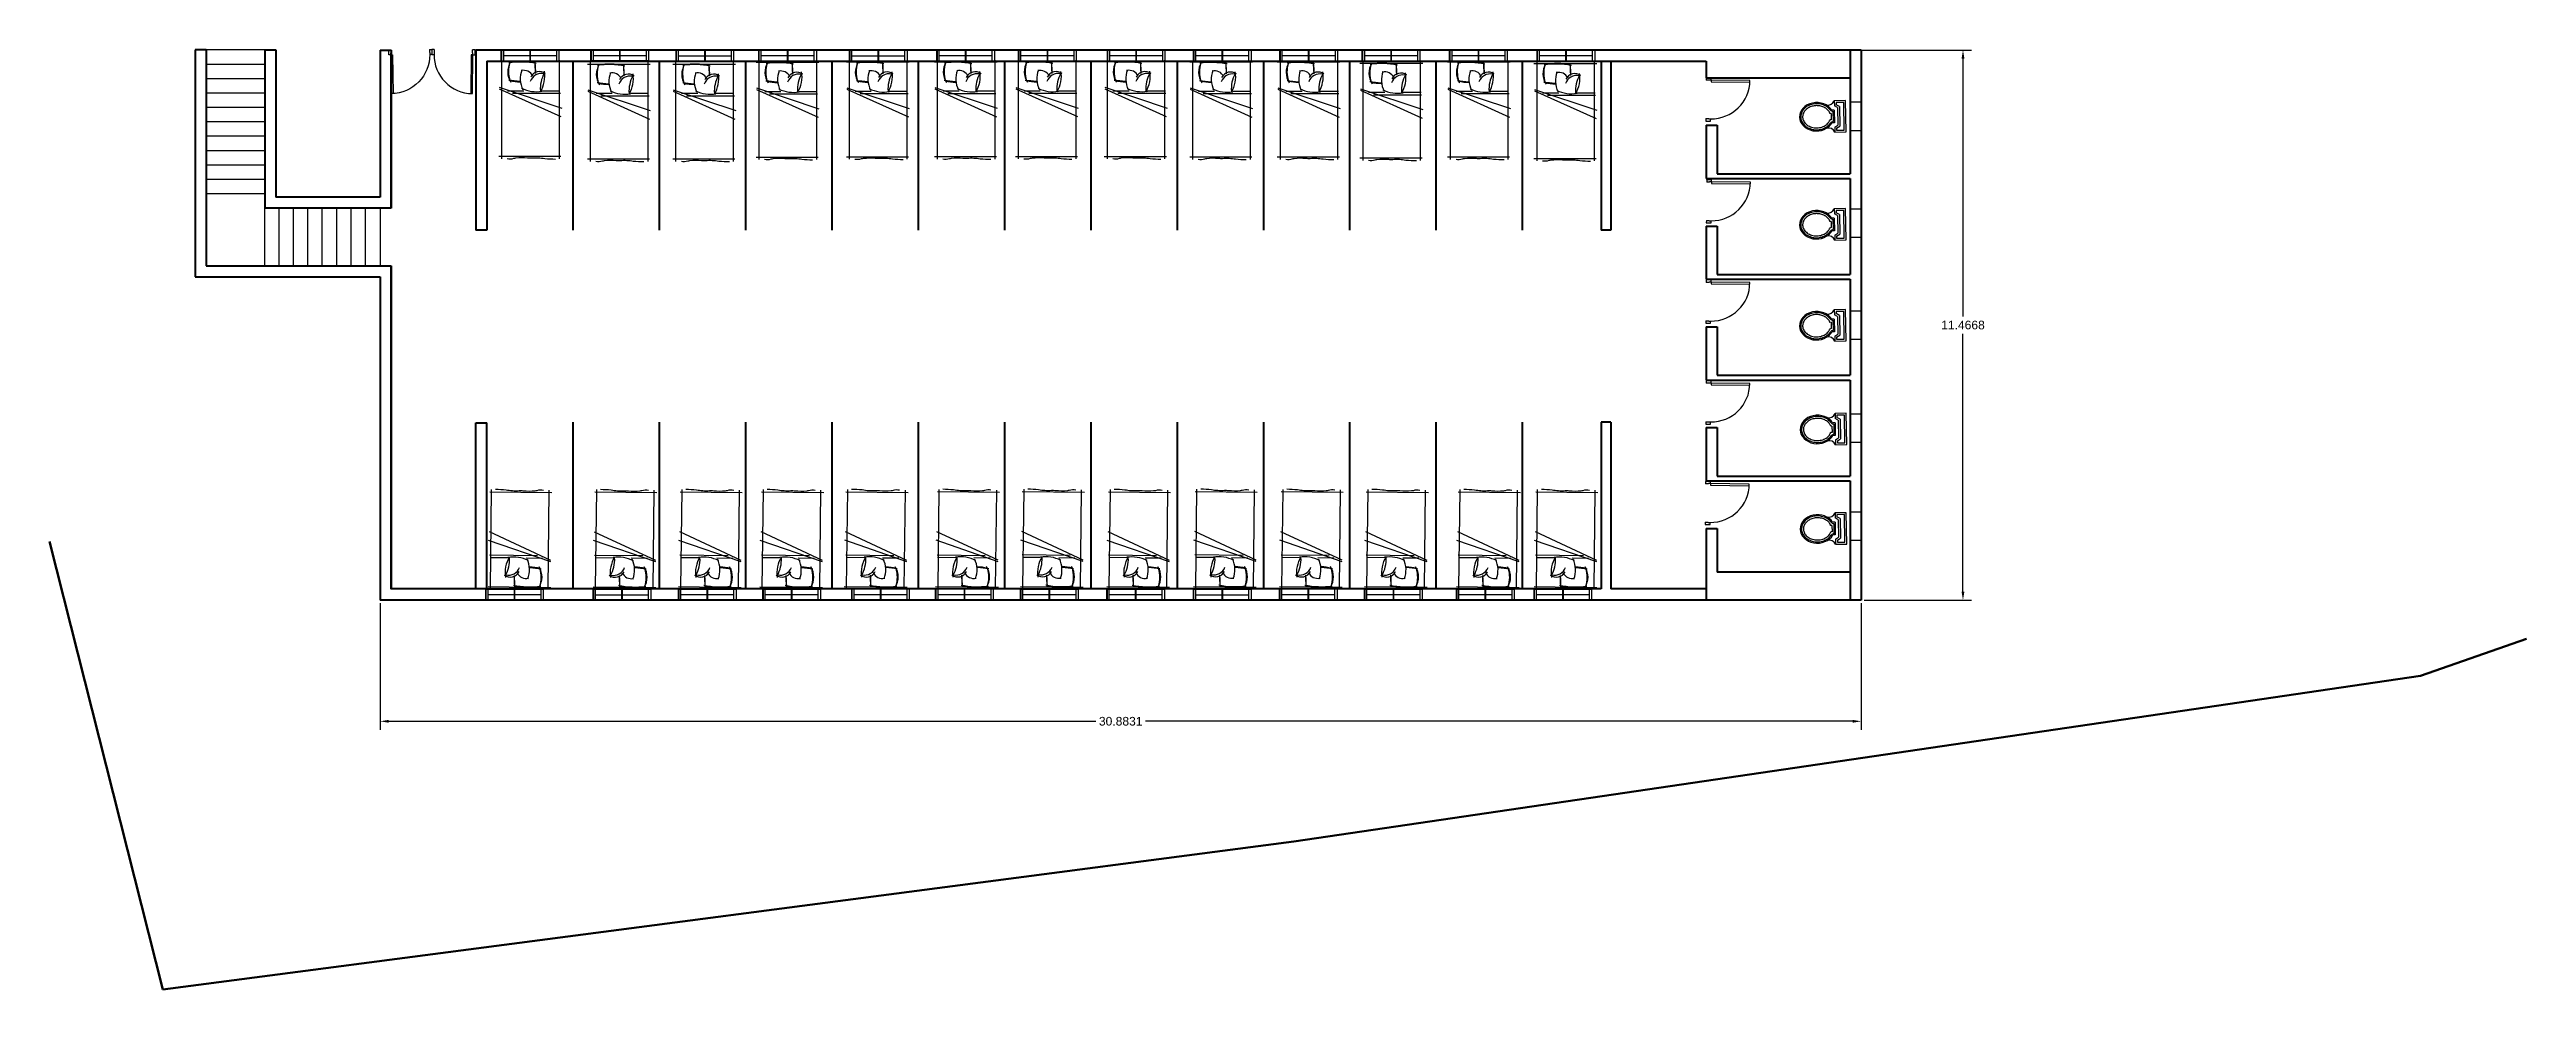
# Model space of a CAD drawing. Header units: metres. Extents: x -353 to 1688, y -477 to 135.
# Drawn here: x -262.4 to -210.7, y -465 to -445.4 of the extents above; entities that cross this region are included whole.
import ezdxf

# ---------------------------------------------------------------- set-up
doc = ezdxf.new("R2010")
doc.units = ezdxf.units.M
doc.header["$MEASUREMENT"] = 0
doc.linetypes.add('ACAD_ISO04W100', pattern=[30, 24, -3, 0, -3])
for name, color, linetype, lineweight in [('DIMENSION', 240, 'Continuous', 40), ('SITE BOUNDARY', 6, 'ACAD_ISO04W100', 60), ('WALL', 2, 'Continuous', 40)]:
    doc.layers.add(name, color=color, linetype=linetype, lineweight=lineweight)
doc.layers.add('door space', color=1, linetype='Continuous')
doc.layers.add('WINDOW', color=10, linetype='Continuous')
doc.layers.add('FURNITURE', color=130, linetype='Continuous', plot=False)
doc.layers.add('STAIR', color=231, linetype='Continuous', plot=False)
doc.styles.get("Standard").update_dxf_attribs({"font": 'arial.ttf'})
doc.dimstyles.new('Annotative', dxfattribs={"dimscale": 0, "dimtxt": 0.18, "dimasz": 0.18, "dimexe": 0.18, "dimexo": 0.0625, "dimgap": 0.09, "dimtad": 0, "dimtih": 1, "dimtoh": 1, "dimdec": 4, "dimzin": 0, "dimdsep": 46, "dimtxsty": 'Standard', "dimcen": 0.09, "dimadec": 0, "dimazin": 0, "dimtfac": 1, "dimtdec": 4, "dimtofl": 0, "dimtmove": 0, "dimatfit": 3, "dimfxl": 1, "dimtolj": 1, "dimtzin": 0, "dimarcsym": 0})

msp = doc.modelspace()

# ---------------------------------------------------------------- blocks, each defined once
blk = doc.blocks.new('A$C50846A53')
at = {"linetype": 'Continuous'}
for p, q in [((0, 0.74), (0, 0.56)), ((0.5, 0.74), (0, 0.74)), ((0, 0.56), (0.08, 0.56)), ((0.47, 0.71), (0.03, 0.71)), ((0.03, 0.71), (0.03, 0.59)), ((0.03, 0.59), (0.063, 0.59)), ((0.093, 0.64), (0.063, 0.59)), ((0.11, 0.61), (0.08, 0.56)), ((0.093, 0.64), (0.407, 0.64)), ((0.11, 0.61), (0.39, 0.61)), ((0.15, 0.557), (0.15, 0.52)), ((0.15, 0.557), (0.351, 0.557)), ((0.17, 0.537), (0.332, 0.537)), ((0.2, 0.507), (0.2, 0.488)), ((0.2, 0.507), (0.301, 0.507)), ((0.301, 0.507), (0.301, 0.488)), ((0.351, 0.557), (0.351, 0.52)), ((0.42, 0.56), (0.39, 0.61)), ((0.437, 0.59), (0.407, 0.64)), ((0.42, 0.56), (0.5, 0.56)), ((0.437, 0.59), (0.47, 0.59)), ((0.47, 0.59), (0.47, 0.71)), ((0.5, 0.56), (0.5, 0.74))]:
    blk.add_line(p, q, dxfattribs=at)
for centre, radius, start, end in [((-0.039, 0.461), 0.106, 344.642, 68.7339), ((0.11, 0.542), 0.06, 306.0032, 355.4798), ((0.391, 0.542), 0.06, 184.5202, 233.9959), ((0.539, 0.461), 0.106, 111.2661, 195.358)]:
    blk.add_arc(centre, radius, start, end, dxfattribs=at)
blk.add_ellipse((0.251, 0.274), major_axis=(0, 0.274), ratio=0.828948, start_param=0.459479, end_param=5.823706, dxfattribs=at)
for points, knots in [([(0.145, 0.493), (0.144, 0.492), (0.143, 0.491), (0.132, 0.483), (0.123, 0.475), (0.106, 0.457), (0.098, 0.447), (0.084, 0.426), (0.077, 0.415), (0.066, 0.391), (0.061, 0.378), (0.053, 0.352), (0.05, 0.339), (0.045, 0.311), (0.044, 0.298), (0.043, 0.27), (0.043, 0.256), (0.046, 0.228), (0.049, 0.215), (0.055, 0.188), (0.059, 0.175), (0.069, 0.15), (0.075, 0.138), (0.088, 0.116), (0.095, 0.105), (0.111, 0.085), (0.12, 0.077), (0.138, 0.06), (0.147, 0.053), (0.167, 0.041), (0.178, 0.036), (0.199, 0.028), (0.209, 0.025), (0.231, 0.021), (0.242, 0.02), (0.264, 0.02), (0.275, 0.021), (0.297, 0.026), (0.307, 0.029), (0.328, 0.038), (0.338, 0.044), (0.358, 0.057), (0.367, 0.064), (0.385, 0.081), (0.394, 0.09), (0.409, 0.11), (0.416, 0.121), (0.429, 0.144), (0.434, 0.156), (0.444, 0.181), (0.448, 0.194), (0.454, 0.221), (0.456, 0.235), (0.458, 0.262), (0.458, 0.276), (0.457, 0.304), (0.455, 0.318), (0.45, 0.345), (0.447, 0.358), (0.438, 0.384), (0.433, 0.396), (0.421, 0.42), (0.414, 0.431), (0.399, 0.452), (0.391, 0.461), (0.374, 0.479), (0.365, 0.486), (0.356, 0.493)], [0.542145, 0.542145, 0.542145, 0.542145, 0.562703, 0.562703, 0.724661, 0.724661, 0.886619, 0.886619, 1.048577, 1.048577, 1.210535, 1.210535, 1.372493, 1.372493, 1.534451, 1.534451, 1.696409, 1.696409, 1.858367, 1.858367, 2.020325, 2.020325, 2.182283, 2.182283, 2.344241, 2.344241, 2.506199, 2.506199, 2.668157, 2.668157, 2.830115, 2.830115, 2.992073, 2.992073, 3.154031, 3.154031, 3.315989, 3.315989, 3.477947, 3.477947, 3.639905, 3.639905, 3.801863, 3.801863, 3.963821, 3.963821, 4.125779, 4.125779, 4.287737, 4.287737, 4.449695, 4.449695, 4.611653, 4.611653, 4.773611, 4.773611, 4.935569, 4.935569, 5.097526, 5.097526, 5.259484, 5.259484, 5.421442, 5.421442, 5.5834, 5.5834, 5.741045, 5.741045, 5.741045, 5.741045]), ([(0.2, 0.488), (0.17, 0.474), (0.164, 0.47), (0.151, 0.46), (0.144, 0.454), (0.13, 0.439), (0.123, 0.431), (0.111, 0.413), (0.106, 0.404), (0.096, 0.384), (0.091, 0.373), (0.084, 0.352), (0.081, 0.34), (0.076, 0.317), (0.075, 0.305), (0.073, 0.282), (0.073, 0.27), (0.074, 0.246), (0.076, 0.234), (0.08, 0.211), (0.083, 0.2), (0.09, 0.178), (0.095, 0.167), (0.104, 0.147), (0.11, 0.138), (0.122, 0.12), (0.128, 0.112), (0.142, 0.097), (0.149, 0.09), (0.165, 0.078), (0.173, 0.073), (0.189, 0.064), (0.197, 0.06), (0.214, 0.055), (0.222, 0.053), (0.239, 0.05), (0.248, 0.05), (0.266, 0.051), (0.276, 0.052), (0.296, 0.057), (0.306, 0.061), (0.325, 0.071), (0.335, 0.077), (0.353, 0.091), (0.361, 0.099), (0.377, 0.117), (0.384, 0.127), (0.398, 0.149), (0.404, 0.161), (0.414, 0.185), (0.418, 0.198), (0.424, 0.225), (0.426, 0.239), (0.428, 0.267), (0.428, 0.281), (0.426, 0.309), (0.424, 0.323), (0.418, 0.349), (0.414, 0.363), (0.404, 0.387), (0.398, 0.399), (0.385, 0.421), (0.378, 0.431), (0.362, 0.449), (0.353, 0.458), (0.338, 0.469), (0.332, 0.474), (0.301, 0.488)], [0.459479, 0.459479, 0.459479, 0.459479, 0.567422, 0.567422, 0.720865, 0.720865, 0.874307, 0.874307, 1.02775, 1.02775, 1.181192, 1.181192, 1.334635, 1.334635, 1.488077, 1.488077, 1.64152, 1.64152, 1.794963, 1.794963, 1.948405, 1.948405, 2.101848, 2.101848, 2.25529, 2.25529, 2.408733, 2.408733, 2.562175, 2.562175, 2.715618, 2.715618, 2.86906, 2.86906, 3.022503, 3.022503, 3.175946, 3.175946, 3.356457, 3.356457, 3.536968, 3.536968, 3.717479, 3.717479, 3.89799, 3.89799, 4.078501, 4.078501, 4.259012, 4.259012, 4.439523, 4.439523, 4.620035, 4.620035, 4.800546, 4.800546, 4.981057, 4.981057, 5.161568, 5.161568, 5.342079, 5.342079, 5.52259, 5.52259, 5.703101, 5.703101, 5.823706, 5.823706, 5.823706, 5.823706])]:
    blk.add_open_spline(points, degree=3, knots=knots, dxfattribs=at)
blk = doc.blocks.new('*D438')
at = {"layer": 'Defpoints', "color": 0, "transparency": 16777216}
for p in [(-224.82, -445.408), (-224.59, -456.874), (-222.467, -456.874)]:
    blk.add_point(p, dxfattribs=at)
at = {"layer": 'DIMENSION', "color": 0, "lineweight": -2, "transparency": 16777216}
for p, q in [((-224.757, -445.408), (-222.287, -445.408)), ((-222.467, -445.588), (-222.467, -450.959)), ((-222.467, -456.694), (-222.467, -451.323)), ((-224.527, -456.874), (-222.287, -456.874))]:
    blk.add_line(p, q, dxfattribs=at)
at = {"layer": 'DIMENSION', "color": 0, "transparency": 16777216}
for points in [[(-222.497, -445.588), (-222.437, -445.588), (-222.467, -445.408)], [(-222.497, -456.694), (-222.437, -456.694), (-222.467, -456.874)]]:
    blk.add_solid(points, dxfattribs=at)
at = {"layer": 'DIMENSION', "color": 0, "transparency": 16777216, "insert": (-222.467, -451.141), "char_height": 0.18, "attachment_point": 5}
blk.add_mtext('\\A1;11.4668', dxfattribs=at)
blk = doc.blocks.new('*D439')
at = {"layer": 'Defpoints', "color": 0, "transparency": 16777216}
for p in [(-255.473, -456.874), (-224.59, -456.874), (-255.473, -459.399)]:
    blk.add_point(p, dxfattribs=at)
at = {"layer": 'DIMENSION', "color": 0, "lineweight": -2, "transparency": 16777216}
for p, q in [((-255.473, -456.937), (-255.473, -459.579)), ((-224.59, -456.937), (-224.59, -459.579)), ((-255.293, -459.399), (-240.547, -459.399)), ((-224.77, -459.399), (-239.515, -459.399))]:
    blk.add_line(p, q, dxfattribs=at)
at = {"layer": 'DIMENSION', "color": 0, "transparency": 16777216}
for points in [[(-255.293, -459.369), (-255.293, -459.429), (-255.473, -459.399)], [(-224.77, -459.369), (-224.77, -459.429), (-224.59, -459.399)]]:
    blk.add_solid(points, dxfattribs=at)
at = {"layer": 'DIMENSION', "color": 0, "transparency": 16777216, "insert": (-240.031, -459.399), "char_height": 0.18, "attachment_point": 5}
blk.add_mtext('\\A1;30.8831', dxfattribs=at)

# ---------------------------------------------------------------- dimensions: what is measured, and where the dimension line sits
at = {"layer": 'DIMENSION'}
dim = msp.add_linear_dim(base=(-222.46719, -456.8744), p1=(-224.81976, -445.40757), p2=(-224.58976, -456.8744), angle=90, dimstyle='Annotative', dxfattribs=at)
dim.commit()
dim.dimension.update_dxf_attribs({"geometry": '*D438', "text_midpoint": (-222.46719, -451.14099)})
dim = msp.add_linear_dim(base=(-255.47285, -459.39894), p1=(-224.58976, -456.8744), p2=(-255.47285, -456.8744), dimstyle='Annotative', dxfattribs=at)
dim.commit()
dim.dimension.update_dxf_attribs({"geometry": '*D439', "text_midpoint": (-240.0313, -459.39894)})

# ---------------------------------------------------------------- linework, layer by layer
at = {"layer": 'door space'}
for p, q in [((-255.2946, -445.40763), (-255.2446, -445.40713)), ((-255.2936, -445.50763), (-255.2946, -445.40763)), ((-255.2486, -445.50717), (-255.2936, -445.50763)), ((-255.244, -445.46713), (-255.249, -445.46718)), ((-255.2486, -445.50717), (-255.249, -445.46718)), ((-255.2486, -445.50717), (-255.2136, -445.50682)), ((-255.24047, -446.31713), (-255.2486, -445.50717)), ((-255.244, -445.46713), (-255.2446, -445.40713)), ((-255.2136, -445.50682), (-255.20547, -446.31678)), ((-254.44464, -445.3991), (-254.39465, -445.3986)), ((-254.44464, -445.3991), (-254.44404, -445.4591)), ((-254.43904, -445.45905), (-254.44404, -445.4591)), ((-254.43904, -445.45905), (-254.43864, -445.49904)), ((-254.39364, -445.49859), (-254.43864, -445.49904)), ((-254.39465, -445.3986), (-254.39565, -445.49859)), ((-254.39565, -445.49859), (-254.35065, -445.49904)), ((-254.39465, -445.3986), (-254.39364, -445.49859)), ((-254.34465, -445.3991), (-254.39465, -445.3986)), ((-254.35025, -445.45905), (-254.35065, -445.49904)), ((-254.35025, -445.45905), (-254.34525, -445.4591)), ((-254.34465, -445.3991), (-254.34525, -445.4591)), ((-253.57569, -445.50682), (-253.58382, -446.31678)), ((-253.54069, -445.50717), (-253.57569, -445.50682)), ((-253.54882, -446.31713), (-253.54069, -445.50717)), ((-253.54529, -445.46713), (-253.54469, -445.40713)), ((-253.54529, -445.46713), (-253.54029, -445.46718)), ((-253.49469, -445.40763), (-253.54469, -445.40713)), ((-253.54069, -445.50717), (-253.54029, -445.46718)), ((-253.54069, -445.50717), (-253.4957, -445.50763)), ((-253.4957, -445.50763), (-253.49469, -445.40763)), ((-227.81976, -445.98757), (-227.82026, -446.03757)), ((-227.76026, -446.03817), (-227.82026, -446.03757)), ((-227.71976, -445.98858), (-227.81976, -445.98757)), ((-227.76026, -446.03817), (-227.76021, -446.03317)), ((-227.72021, -446.03357), (-227.76021, -446.03317)), ((-227.72021, -446.03357), (-227.72056, -446.06857)), ((-227.72056, -446.06857), (-226.91061, -446.0767)), ((-227.72021, -446.03357), (-227.71976, -445.98858)), ((-226.91025, -446.0417), (-227.72021, -446.03357)), ((-227.82829, -446.83753), (-227.82879, -446.88753)), ((-227.82879, -446.88753), (-227.7288, -446.88853)), ((-227.82829, -446.83753), (-227.76829, -446.83813)), ((-227.76834, -446.84313), (-227.76829, -446.83813)), ((-227.76834, -446.84313), (-227.72834, -446.84353)), ((-227.7288, -446.88853), (-227.72834, -446.84353)), ((-227.81027, -448.11067), (-227.81078, -448.16067)), ((-227.75078, -448.16127), (-227.81078, -448.16067)), ((-227.71028, -448.11167), (-227.81027, -448.11067)), ((-227.75078, -448.16127), (-227.75073, -448.15627)), ((-227.71073, -448.15667), (-227.75073, -448.15627)), ((-227.71073, -448.15667), (-227.71108, -448.19167)), ((-227.71108, -448.19167), (-226.90112, -448.1998)), ((-227.71073, -448.15667), (-227.71028, -448.11167)), ((-226.90077, -448.1648), (-227.71073, -448.15667)), ((-227.81881, -448.96062), (-227.81931, -449.01062)), ((-227.81931, -449.01062), (-227.71931, -449.01163)), ((-227.81881, -448.96062), (-227.75881, -448.96123)), ((-227.75886, -448.96623), (-227.75881, -448.96123)), ((-227.75886, -448.96623), (-227.71886, -448.96663)), ((-227.71931, -449.01163), (-227.71886, -448.96663)), ((-227.81996, -450.20117), (-227.82046, -450.25117)), ((-227.76047, -450.25177), (-227.82046, -450.25117)), ((-227.71997, -450.20217), (-227.81996, -450.20117)), ((-227.76047, -450.25177), (-227.76042, -450.24677)), ((-227.72042, -450.24717), (-227.76042, -450.24677)), ((-227.72042, -450.24717), (-227.72077, -450.28217)), ((-227.72077, -450.28217), (-226.91081, -450.2903)), ((-227.72042, -450.24717), (-227.71997, -450.20217)), ((-226.91046, -450.2553), (-227.72042, -450.24717)), ((-227.82849, -451.05113), (-227.829, -451.10113)), ((-227.829, -451.10113), (-227.729, -451.10213)), ((-227.82849, -451.05113), (-227.7685, -451.05173)), ((-227.76855, -451.05673), (-227.7685, -451.05173)), ((-227.76855, -451.05673), (-227.72855, -451.05713)), ((-227.729, -451.10213), (-227.72855, -451.05713)), ((-227.82081, -452.3044), (-227.82131, -452.3544)), ((-227.76132, -452.355), (-227.82131, -452.3544)), ((-227.72082, -452.30541), (-227.82081, -452.3044)), ((-227.76132, -452.355), (-227.76127, -452.35)), ((-227.72127, -452.35041), (-227.76127, -452.35)), ((-227.72127, -452.35041), (-227.72162, -452.3854)), ((-227.72162, -452.3854), (-226.91166, -452.39353)), ((-227.72127, -452.35041), (-227.72082, -452.30541)), ((-226.91131, -452.35854), (-227.72127, -452.35041)), ((-227.82934, -453.15436), (-227.82984, -453.20436)), ((-227.82984, -453.20436), (-227.72985, -453.20536)), ((-227.82934, -453.15436), (-227.76935, -453.15496)), ((-227.7694, -453.15996), (-227.76935, -453.15496)), ((-227.7694, -453.15996), (-227.7294, -453.16036)), ((-227.72985, -453.20536), (-227.7294, -453.16036)), ((-227.83356, -454.39968), (-227.83407, -454.44968)), ((-227.77407, -454.45028), (-227.83407, -454.44968)), ((-227.73357, -454.40068), (-227.83356, -454.39968)), ((-227.77407, -454.45028), (-227.77402, -454.44528)), ((-227.73402, -454.44568), (-227.77402, -454.44528)), ((-227.73402, -454.44568), (-227.73437, -454.48068)), ((-227.73437, -454.48068), (-226.92441, -454.48881)), ((-227.73402, -454.44568), (-227.73357, -454.40068)), ((-226.92406, -454.45381), (-227.73402, -454.44568)), ((-227.8421, -455.24964), (-227.8426, -455.29964)), ((-227.8426, -455.29964), (-227.7426, -455.30064)), ((-227.8421, -455.24964), (-227.7821, -455.25024)), ((-227.78215, -455.25524), (-227.7821, -455.25024)), ((-227.78215, -455.25524), (-227.74215, -455.25564)), ((-227.7426, -455.30064), (-227.74215, -455.25564))]:
    msp.add_line(p, q, dxfattribs=at)
at = {"layer": 'door space', "extrusion": (0, 0, -1)}
msp.add_ellipse((-255.2486, -445.50717), major_axis=(-0.56698, -0.57848), ratio=1, start_param=3.92699082, end_param=5.49778714, dxfattribs=at)
at = {"layer": 'door space'}
for centre, major_axis in [((-253.54069, -445.50717), (0.56698, -0.57848)), ((-227.72021, -446.03357), (0.57848, 0.56698)), ((-227.71073, -448.15667), (0.57848, 0.56698)), ((-227.72042, -450.24717), (0.57848, 0.56698)), ((-227.72127, -452.35041), (0.57848, 0.56698)), ((-227.73402, -454.44568), (0.57848, 0.56698))]:
    msp.add_ellipse(centre, major_axis=major_axis, ratio=1, start_param=3.92699082, end_param=5.49778714, dxfattribs=at)
at = {"layer": 'FURNITURE', "color": 7, "linetype": 'Continuous'}
for p, q in [((-252.99951, -445.64683), (-251.69118, -445.64683)), ((-251.15176, -445.70032), (-249.84343, -445.70032)), ((-249.37088, -445.70032), (-248.06255, -445.70032)), ((-247.63496, -445.66108), (-246.32663, -445.66108)), ((-245.75044, -445.65461), (-244.44211, -445.65461)), ((-243.91697, -445.65192), (-242.60864, -445.65192)), ((-242.22744, -445.64781), (-240.91911, -445.64781)), ((-240.37349, -445.64721), (-239.06516, -445.64721)), ((-238.59158, -445.65658), (-237.28324, -445.65658)), ((-236.76692, -445.65658), (-235.45858, -445.65658)), ((-235.04166, -445.67867), (-233.73333, -445.67867)), ((-233.21687, -445.65722), (-231.90854, -445.65722)), ((-231.41356, -445.68939), (-230.10523, -445.68939)), ((-242.58184, -456.6108), (-243.89009, -456.59583)), ((-240.81155, -456.6082), (-242.11979, -456.59322)), ((-237.20558, -456.6082), (-238.51383, -456.59322)), ((-235.41144, -456.61064), (-236.71968, -456.59566)), ((-251.91499, -456.61477), (-253.22324, -456.5998)), ((-249.72398, -456.61719), (-251.03223, -456.60221)), ((-247.94438, -456.61503), (-249.25263, -456.60005)), ((-246.24722, -456.61518), (-247.55547, -456.60021)), ((-244.48752, -456.61182), (-245.79576, -456.59684)), ((-239.01201, -456.61266), (-240.32025, -456.59768)), ((-233.6374, -456.61264), (-234.94564, -456.59767)), ((-231.71935, -456.61503), (-233.0276, -456.60005)), ((-230.10228, -456.61503), (-231.41053, -456.60005))]:
    msp.add_line(p, q, dxfattribs=at)
at = {"layer": 'FURNITURE', "linetype": 'Continuous'}
for p, q in [((-252.94149, -445.61678), (-252.94149, -447.67853)), ((-251.74149, -445.61678), (-251.74149, -447.67853)), ((-251.09374, -445.67028), (-251.09374, -447.73203)), ((-249.89374, -445.67028), (-249.89374, -447.73203)), ((-249.31286, -445.67028), (-249.31286, -447.73203)), ((-248.11286, -445.67028), (-248.11286, -447.73203)), ((-247.57694, -445.63103), (-247.57694, -447.69278)), ((-246.37694, -445.63103), (-246.37694, -447.69278)), ((-245.69242, -445.62456), (-245.69242, -447.68631)), ((-244.49242, -445.62456), (-244.49242, -447.68631)), ((-243.85895, -445.62188), (-243.85895, -447.68363)), ((-242.65895, -445.62188), (-242.65895, -447.68363)), ((-242.16942, -445.61776), (-242.16942, -447.67951)), ((-240.96942, -445.61776), (-240.96942, -447.67951)), ((-240.31547, -445.61716), (-240.31547, -447.67891)), ((-239.11547, -445.61716), (-239.11547, -447.67891)), ((-238.53355, -445.62653), (-238.53355, -447.68828)), ((-237.33355, -445.62653), (-237.33355, -447.68828)), ((-236.70889, -445.62653), (-236.70889, -447.68828)), ((-235.50889, -445.62653), (-235.50889, -447.68828)), ((-234.98364, -445.64862), (-234.98364, -447.71037)), ((-233.78364, -445.64862), (-233.78364, -447.71037)), ((-233.15885, -445.62717), (-233.15885, -447.68892)), ((-231.95885, -445.62717), (-231.95885, -447.68892)), ((-231.35554, -445.65935), (-231.35554, -447.72109)), ((-230.15554, -445.65935), (-230.15554, -447.72109)), ((-252.99059, -446.18517), (-251.68867, -446.61691)), ((-252.99017, -446.2142), (-251.70572, -446.79453)), ((-252.81904, -446.25643), (-252.48048, -446.25643)), ((-252.10368, -446.25643), (-251.72456, -446.25643)), ((-251.14283, -446.23866), (-249.84091, -446.6704)), ((-249.36196, -446.23866), (-248.06004, -446.6704)), ((-247.62603, -446.19941), (-246.32411, -446.63116)), ((-247.62562, -446.22845), (-246.34117, -446.80878)), ((-245.74151, -446.19294), (-244.4396, -446.62469)), ((-245.7411, -446.22198), (-244.45665, -446.80231)), ((-245.56997, -446.26421), (-245.23141, -446.26421)), ((-244.85461, -446.26421), (-244.47549, -446.26421)), ((-243.90804, -446.19026), (-242.60613, -446.62201)), ((-243.90763, -446.2193), (-242.62318, -446.79963)), ((-243.7365, -446.26152), (-243.39794, -446.26152)), ((-243.02114, -446.26152), (-242.64202, -446.26152)), ((-242.21851, -446.18614), (-240.9166, -446.61789)), ((-242.2181, -446.21518), (-240.93365, -446.79551)), ((-242.04697, -446.25741), (-241.70841, -446.25741)), ((-241.33161, -446.25741), (-240.95249, -446.25741)), ((-240.36456, -446.18555), (-239.06264, -446.61729)), ((-240.36415, -446.21458), (-239.0797, -446.79491)), ((-240.19302, -446.25681), (-239.85445, -446.25681)), ((-239.47766, -446.25681), (-239.09854, -446.25681)), ((-238.58265, -446.19492), (-237.28073, -446.62666)), ((-238.58223, -446.22395), (-237.29779, -446.80428)), ((-236.75799, -446.19492), (-235.45607, -446.62666)), ((-236.75757, -446.22395), (-235.47312, -446.80428)), ((-235.03273, -446.217), (-233.73082, -446.64875)), ((-235.03232, -446.24604), (-233.74787, -446.82637)), ((-233.20794, -446.19556), (-231.90603, -446.6273)), ((-233.20753, -446.22459), (-231.92308, -446.80492)), ((-231.40463, -446.22773), (-230.10271, -446.65947)), ((-231.40422, -446.25677), (-230.11977, -446.83709)), ((-252.71667, -446.30723), (-251.715, -446.30723)), ((-251.14242, -446.2677), (-249.85797, -446.84803)), ((-250.97129, -446.30992), (-250.63272, -446.30992)), ((-250.86892, -446.36072), (-249.86724, -446.36072)), ((-250.25593, -446.30992), (-249.87681, -446.30992)), ((-249.36154, -446.2677), (-248.07709, -446.84803)), ((-249.19041, -446.30992), (-248.85185, -446.30992)), ((-249.08804, -446.36072), (-248.08637, -446.36072)), ((-248.47505, -446.30992), (-248.09593, -446.30992)), ((-247.45449, -446.27068), (-247.11592, -446.27068)), ((-247.35212, -446.32148), (-246.35044, -446.32148)), ((-246.73913, -446.27068), (-246.36001, -446.27068)), ((-245.4676, -446.31501), (-244.46593, -446.31501)), ((-243.63413, -446.31232), (-242.63246, -446.31232)), ((-241.9446, -446.30821), (-240.94293, -446.30821)), ((-240.09065, -446.30761), (-239.08898, -446.30761)), ((-238.4111, -446.26618), (-238.07254, -446.26618)), ((-238.30874, -446.31698), (-237.30706, -446.31698)), ((-237.69575, -446.26618), (-237.31662, -446.26618)), ((-236.58644, -446.26618), (-236.24788, -446.26618)), ((-236.48408, -446.31698), (-235.4824, -446.31698)), ((-235.87109, -446.26618), (-235.49196, -446.26618)), ((-234.86119, -446.28827), (-234.52263, -446.28827)), ((-234.75882, -446.33907), (-233.75715, -446.33907)), ((-234.14583, -446.28827), (-233.76671, -446.28827)), ((-233.0364, -446.26682), (-232.69784, -446.26682)), ((-232.93403, -446.31762), (-231.93236, -446.31762)), ((-232.32104, -446.26682), (-231.94192, -446.26682)), ((-231.23309, -446.29899), (-230.89452, -446.29899)), ((-231.13072, -446.34979), (-230.12904, -446.34979)), ((-230.51773, -446.29899), (-230.13861, -446.29899)), ((-252.99951, -447.62383), (-251.70449, -447.62383)), ((-251.15176, -447.67732), (-249.85674, -447.67732)), ((-249.37088, -447.67732), (-248.07586, -447.67732)), ((-247.63496, -447.63808), (-246.33994, -447.63808)), ((-245.75044, -447.63161), (-244.45542, -447.63161)), ((-243.91697, -447.62892), (-242.62195, -447.62892)), ((-242.22744, -447.62481), (-240.93242, -447.62481)), ((-240.37349, -447.62421), (-239.07847, -447.62421)), ((-238.59158, -447.63358), (-237.29656, -447.63358)), ((-236.76692, -447.63358), (-235.4719, -447.63358)), ((-235.04166, -447.65567), (-233.74664, -447.65567)), ((-233.21687, -447.63422), (-231.92185, -447.63422)), ((-231.41356, -447.66639), (-230.11854, -447.66639)), ((-251.89236, -454.6379), (-253.1873, -454.62308)), ((-253.17327, -456.63041), (-253.14968, -454.5688)), ((-251.97335, -456.64415), (-251.94975, -454.58254)), ((-249.70136, -454.64032), (-250.99629, -454.62549)), ((-250.98227, -456.63283), (-250.95867, -454.57122)), ((-249.78235, -456.64656), (-249.75875, -454.58495)), ((-247.92175, -454.63816), (-249.21669, -454.62333)), ((-249.20267, -456.63067), (-249.17907, -454.56906)), ((-248.00275, -456.6444), (-247.97915, -454.58279)), ((-246.22459, -454.63831), (-247.51953, -454.62349)), ((-247.50551, -456.63082), (-247.48191, -454.56921)), ((-246.30558, -456.64456), (-246.28199, -454.58295)), ((-244.46489, -454.63495), (-245.75982, -454.62013)), ((-245.7458, -456.62746), (-245.7222, -454.56585)), ((-244.54588, -456.6412), (-244.52228, -454.57958)), ((-242.55922, -454.63393), (-243.85415, -454.61911)), ((-243.84013, -456.62645), (-243.81653, -454.56484)), ((-242.64021, -456.64018), (-242.61661, -454.57857)), ((-240.78892, -454.63132), (-242.08385, -454.6165)), ((-242.06983, -456.62384), (-242.04623, -454.56223)), ((-240.86991, -456.63757), (-240.84631, -454.57596)), ((-238.98938, -454.63579), (-240.28431, -454.62096)), ((-240.27029, -456.6283), (-240.24669, -454.56669)), ((-239.07037, -456.64203), (-239.04677, -454.58042)), ((-237.18295, -454.63132), (-238.47789, -454.6165)), ((-238.46387, -456.62384), (-238.44027, -454.56223)), ((-237.26395, -456.63757), (-237.24035, -454.57596)), ((-235.38881, -454.63377), (-236.68374, -454.61894)), ((-236.66972, -456.62628), (-236.64612, -454.56467)), ((-235.4698, -456.64001), (-235.4462, -454.5784)), ((-233.61477, -454.63577), (-234.9097, -454.62095)), ((-234.89568, -456.62828), (-234.87208, -454.56667)), ((-233.69576, -456.64202), (-233.67216, -454.58041)), ((-231.69672, -454.63816), (-232.99166, -454.62333)), ((-232.97763, -456.63067), (-232.95404, -454.56906)), ((-231.77771, -456.6444), (-231.75411, -454.58279)), ((-230.07965, -454.63816), (-231.37459, -454.62333)), ((-231.36057, -456.63067), (-231.33697, -454.56906)), ((-230.16065, -456.6444), (-230.13705, -454.58279)), ((-251.91784, -456.04733), (-253.19556, -455.45233)), ((-249.72683, -456.04974), (-251.00455, -455.45475)), ((-247.94723, -456.04758), (-249.22495, -455.45259)), ((-246.25007, -456.04774), (-247.52779, -455.45274)), ((-244.49036, -456.04437), (-245.76808, -455.44938)), ((-242.58469, -456.04336), (-243.86241, -455.44837)), ((-240.81439, -456.04075), (-242.09212, -455.44576)), ((-239.01485, -456.04521), (-240.29258, -455.45022)), ((-237.20843, -456.04075), (-238.48615, -455.44576)), ((-235.41428, -456.04319), (-236.69201, -455.4482)), ((-233.64024, -456.0452), (-234.91797, -455.4502)), ((-231.7222, -456.04758), (-232.99992, -455.45259)), ((-230.10513, -456.04758), (-231.38285, -455.45259)), ((-251.91776, -456.07636), (-253.21465, -455.62975)), ((-252.19025, -455.95118), (-253.19186, -455.93971)), ((-252.80378, -455.99496), (-253.18288, -455.99062)), ((-252.08847, -456.00314), (-252.42701, -455.99927)), ((-249.72675, -456.07878), (-251.02364, -455.63217)), ((-249.99925, -455.95359), (-251.00086, -455.94213)), ((-250.61278, -455.99737), (-250.99188, -455.99303)), ((-249.89747, -456.00556), (-250.23601, -456.00169)), ((-247.94715, -456.07662), (-249.24404, -455.63)), ((-248.21964, -455.95143), (-249.22125, -455.93997)), ((-248.83317, -455.99521), (-249.21227, -455.99087)), ((-248.11786, -456.0034), (-248.45641, -455.99952)), ((-246.24999, -456.07678), (-247.54688, -455.63016)), ((-246.52248, -455.95159), (-247.52409, -455.94012)), ((-247.13601, -455.99537), (-247.51511, -455.99103)), ((-246.4207, -456.00356), (-246.75925, -455.99968)), ((-244.49028, -456.07341), (-245.78717, -455.6268)), ((-244.76278, -455.94823), (-245.76439, -455.93676)), ((-245.37631, -455.99201), (-245.75541, -455.98767)), ((-244.661, -456.00019), (-244.99954, -455.99632)), ((-242.58461, -456.0724), (-243.8815, -455.62578)), ((-242.85711, -455.94721), (-243.85872, -455.93575)), ((-243.47064, -455.99099), (-243.84974, -455.98665)), ((-242.75533, -455.99918), (-243.09387, -455.9953)), ((-240.81431, -456.06979), (-242.1112, -455.62317)), ((-241.08681, -455.9446), (-242.08842, -455.93314)), ((-241.70034, -455.98838), (-242.07944, -455.98404)), ((-240.98503, -455.99657), (-241.32357, -455.99269)), ((-239.01477, -456.07425), (-240.31166, -455.62763)), ((-239.28727, -455.94906), (-240.28888, -455.9376)), ((-239.9008, -455.99284), (-240.2799, -455.9885)), ((-239.18549, -456.00103), (-239.52403, -455.99715)), ((-237.20835, -456.06979), (-238.50524, -455.62317)), ((-237.48084, -455.9446), (-238.48245, -455.93314)), ((-238.09438, -455.98838), (-238.47348, -455.98404)), ((-237.37906, -455.99657), (-237.71761, -455.99269)), ((-235.4142, -456.07223), (-236.71109, -455.62561)), ((-235.6867, -455.94704), (-236.68831, -455.93558)), ((-236.30023, -455.99082), (-236.67933, -455.98648)), ((-235.58492, -455.99901), (-235.92346, -455.99514)), ((-233.64016, -456.07423), (-234.93705, -455.62762)), ((-233.91266, -455.94905), (-234.91427, -455.93758)), ((-234.52619, -455.99283), (-234.90529, -455.98849)), ((-233.81088, -456.00102), (-234.14942, -455.99714)), ((-231.72212, -456.07662), (-233.01901, -455.63)), ((-231.99461, -455.95143), (-232.99622, -455.93997)), ((-232.60814, -455.99521), (-232.98724, -455.99087)), ((-231.89283, -456.0034), (-232.23137, -455.99952)), ((-230.10505, -456.07662), (-231.40194, -455.63)), ((-230.37754, -455.95143), (-231.37915, -455.93997)), ((-230.99108, -455.99521), (-231.37017, -455.99087)), ((-230.27576, -456.0034), (-230.61431, -455.99952))]:
    msp.add_line(p, q, dxfattribs=at)
for points in [[(-252.82184, -447.67202, 0.15235432), (-252.68513, -447.66358, 0.05352755), (-252.64459, -447.65676, -0.05589674), (-252.4025, -447.65431, 0.02697324), (-252.3149, -447.6564, -0.03694731), (-252.17709, -447.65444, -0.03644179), (-252.04213, -447.66953, 0.02377551), (-251.81965, -447.68006)], [(-250.97409, -447.72552, 0.15235432), (-250.83737, -447.71707, 0.05352755), (-250.79684, -447.71025, -0.05589674), (-250.55474, -447.70781, 0.02697324), (-250.46715, -447.7099, -0.03694731), (-250.32934, -447.70793, -0.03644179), (-250.19438, -447.72303, 0.02377551), (-249.97189, -447.73356)], [(-249.19321, -447.72552, 0.15235432), (-249.0565, -447.71707, 0.05352755), (-249.01596, -447.71025, -0.05589674), (-248.77387, -447.70781, 0.02697324), (-248.68627, -447.7099, -0.03694731), (-248.54846, -447.70793, -0.03644179), (-248.4135, -447.72303, 0.02377551), (-248.19102, -447.73356)], [(-247.45728, -447.68627, 0.15235432), (-247.32057, -447.67783, 0.05352755), (-247.28004, -447.67101, -0.05589674), (-247.03794, -447.66856, 0.02697324), (-246.95035, -447.67065, -0.03694731), (-246.81253, -447.66869, -0.03644179), (-246.67758, -447.68378, 0.02377551), (-246.45509, -447.69431)], [(-245.57277, -447.6798, 0.15235432), (-245.43605, -447.67136, 0.05352755), (-245.39552, -447.66454, -0.05589674), (-245.15343, -447.66209, 0.02697324), (-245.06583, -447.66418, -0.03694731), (-244.92802, -447.66222, -0.03644179), (-244.79306, -447.67731, 0.02377551), (-244.57058, -447.68784)], [(-243.7393, -447.67712, 0.15235432), (-243.60258, -447.66868, 0.05352755), (-243.56205, -447.66186, -0.05589674), (-243.31996, -447.65941, 0.02697324), (-243.23236, -447.6615, -0.03694731), (-243.09455, -447.65954, -0.03644179), (-242.95959, -447.67463, 0.02377551), (-242.73711, -447.68516)], [(-242.04977, -447.673, 0.15235432), (-241.91306, -447.66456, 0.05352755), (-241.87252, -447.65774, -0.05589674), (-241.63043, -447.65529, 0.02697324), (-241.54283, -447.65738, -0.03694731), (-241.40502, -447.65542, -0.03644179), (-241.27006, -447.67051, 0.02377551), (-241.04758, -447.68104)], [(-240.19582, -447.6724, 0.15235432), (-240.0591, -447.66396, 0.05352755), (-240.01857, -447.65714, -0.05589674), (-239.77648, -447.65469, 0.02697324), (-239.68888, -447.65678, -0.03694731), (-239.55107, -447.65482, -0.03644179), (-239.41611, -447.66991, 0.02377551), (-239.19362, -447.68045)], [(-238.4139, -447.68177, 0.15235432), (-238.27719, -447.67333, 0.05352755), (-238.23666, -447.66651, -0.05589674), (-237.99456, -447.66406, 0.02697324), (-237.90697, -447.66615, -0.03694731), (-237.76915, -447.66419, -0.03644179), (-237.63419, -447.67928, 0.02377551), (-237.41171, -447.68982)], [(-236.58924, -447.68177, 0.15235432), (-236.45253, -447.67333, 0.05352755), (-236.412, -447.66651, -0.05589674), (-236.1699, -447.66406, 0.02697324), (-236.08231, -447.66615, -0.03694731), (-235.94449, -447.66419, -0.03644179), (-235.80953, -447.67928, 0.02377551), (-235.58705, -447.68982)], [(-234.86399, -447.70386, 0.15235432), (-234.72727, -447.69542, 0.05352755), (-234.68674, -447.6886, -0.05589674), (-234.44465, -447.68615, 0.02697324), (-234.35705, -447.68824, -0.03694731), (-234.21924, -447.68628, -0.03644179), (-234.08428, -447.70137, 0.02377551), (-233.86179, -447.7119)], [(-233.0392, -447.68241, 0.15235432), (-232.90248, -447.67397, 0.05352755), (-232.86195, -447.66715, -0.05589674), (-232.61986, -447.6647, 0.02697324), (-232.53226, -447.66679, -0.03694731), (-232.39445, -447.66483, -0.03644179), (-232.25949, -447.67992, 0.02377551), (-232.037, -447.69045)], [(-231.23589, -447.71458, 0.15235432), (-231.09917, -447.70614, 0.05352755), (-231.05864, -447.69932, -0.05589674), (-230.81655, -447.69688, 0.02697324), (-230.72895, -447.69896, -0.03694731), (-230.59114, -447.697, -0.03644179), (-230.45618, -447.7121, 0.02377551), (-230.23369, -447.72263)], [(-252.06947, -454.58768, 0.15235432), (-252.20627, -454.59455, 0.05352755), (-252.24688, -454.60091, -0.05589674), (-252.48899, -454.60058, 0.02697324), (-252.57655, -454.59749, -0.03694731), (-252.71438, -454.59788, -0.03644179), (-252.84916, -454.58124, 0.02377551), (-253.07151, -454.56816)], [(-249.87847, -454.59009, 0.15235432), (-250.01527, -454.59697, 0.05352755), (-250.05587, -454.60332, -0.05589674), (-250.29798, -454.603, 0.02697324), (-250.38555, -454.59991, -0.03694731), (-250.52338, -454.60029, -0.03644179), (-250.65815, -454.58366, 0.02377551), (-250.8805, -454.57058)], [(-248.09886, -454.58793, 0.15235432), (-248.23567, -454.59481, 0.05352755), (-248.27627, -454.60116, -0.05589674), (-248.51838, -454.60084, 0.02697324), (-248.60595, -454.59775, -0.03694731), (-248.74377, -454.59813, -0.03644179), (-248.87855, -454.58149, 0.02377551), (-249.1009, -454.56842)], [(-246.4017, -454.58809, 0.15235432), (-246.5385, -454.59496, 0.05352755), (-246.57911, -454.60132, -0.05589674), (-246.82122, -454.60099, 0.02697324), (-246.90878, -454.5979, -0.03694731), (-247.04661, -454.59829, -0.03644179), (-247.18139, -454.58165, 0.02377551), (-247.40374, -454.56857)], [(-244.642, -454.58472, 0.15235432), (-244.7788, -454.5916, 0.05352755), (-244.81941, -454.59796, -0.05589674), (-245.06151, -454.59763, 0.02697324), (-245.14908, -454.59454, -0.03694731), (-245.28691, -454.59493, -0.03644179), (-245.42168, -454.57829, 0.02377551), (-245.64403, -454.56521)], [(-242.73633, -454.58371, 0.15235432), (-242.87313, -454.59059, 0.05352755), (-242.91373, -454.59694, -0.05589674), (-243.15584, -454.59662, 0.02697324), (-243.24341, -454.59353, -0.03694731), (-243.38124, -454.59391, -0.03644179), (-243.51601, -454.57727, 0.02377551), (-243.73836, -454.5642)], [(-240.96603, -454.5811, 0.15235432), (-241.10283, -454.58798, 0.05352755), (-241.14344, -454.59433, -0.05589674), (-241.38555, -454.59401, 0.02697324), (-241.47311, -454.59092, -0.03694731), (-241.61094, -454.5913, -0.03644179), (-241.74572, -454.57466, 0.02377551), (-241.96806, -454.56159)], [(-239.16649, -454.58556, 0.15235432), (-239.30329, -454.59244, 0.05352755), (-239.3439, -454.59879, -0.05589674), (-239.586, -454.59847, 0.02697324), (-239.67357, -454.59538, -0.03694731), (-239.8114, -454.59576, -0.03644179), (-239.94618, -454.57912, 0.02377551), (-240.16852, -454.56605)], [(-237.36006, -454.5811, 0.15235432), (-237.49687, -454.58798, 0.05352755), (-237.53747, -454.59433, -0.05589674), (-237.77958, -454.59401, 0.02697324), (-237.86715, -454.59092, -0.03694731), (-238.00497, -454.5913, -0.03644179), (-238.13975, -454.57466, 0.02377551), (-238.3621, -454.56159)], [(-235.56592, -454.58354, 0.15235432), (-235.70272, -454.59042, 0.05352755), (-235.74333, -454.59677, -0.05589674), (-235.98544, -454.59645, 0.02697324), (-236.073, -454.59336, -0.03694731), (-236.21083, -454.59374, -0.03644179), (-236.34561, -454.57711, 0.02377551), (-236.56795, -454.56403)], [(-233.79188, -454.58555, 0.15235432), (-233.92868, -454.59242, 0.05352755), (-233.96929, -454.59878, -0.05589674), (-234.21139, -454.59845, 0.02697324), (-234.29896, -454.59536, -0.03694731), (-234.43679, -454.59575, -0.03644179), (-234.57157, -454.57911, 0.02377551), (-234.79391, -454.56603)], [(-231.87383, -454.58793, 0.15235432), (-232.01063, -454.59481, 0.05352755), (-232.05124, -454.60116, -0.05589674), (-232.29335, -454.60084, 0.02697324), (-232.38091, -454.59775, -0.03694731), (-232.51874, -454.59813, -0.03644179), (-232.65352, -454.58149, 0.02377551), (-232.87587, -454.56842)], [(-230.25676, -454.58793, 0.15235432), (-230.39357, -454.59481, 0.05352755), (-230.43417, -454.60116, -0.05589674), (-230.67628, -454.60084, 0.02697324), (-230.76385, -454.59775, -0.03694731), (-230.90167, -454.59813, -0.03644179), (-231.03645, -454.58149, 0.02377551), (-231.2588, -454.56842)]]:
    msp.add_lwpolyline(points, format="xyb", dxfattribs=at)
at = {"layer": 'FURNITURE', "color": 7, "linetype": 'Continuous'}
for centre, radius, start, end in [((-252.42535, -445.86292), 0.38873, 147.509962, 213.833595), ((-252.52389, -447.06423), 1.41732, 78.579336, 100.017214), ((-253.7353, -445.87282), 1.50512, 359.153578, 7.553295), ((-250.5776, -445.91642), 0.38873, 147.509962, 213.833595), ((-250.67614, -447.11773), 1.41732, 78.579336, 100.017214), ((-251.88755, -445.92632), 1.50512, 359.153578, 7.553295), ((-248.79672, -445.91642), 0.38873, 147.509962, 213.833595), ((-248.89526, -447.11773), 1.41732, 78.579336, 100.017214), ((-250.10667, -445.92632), 1.50512, 359.153578, 7.553295), ((-247.0608, -445.87717), 0.38873, 147.509962, 213.833595), ((-247.15934, -447.07848), 1.41732, 78.579336, 100.017214), ((-248.37075, -445.88707), 1.50512, 359.153578, 7.553295), ((-245.17628, -445.8707), 0.38873, 147.509962, 213.833595), ((-245.27482, -447.07201), 1.41732, 78.579336, 100.017214), ((-246.48623, -445.8806), 1.50512, 359.153578, 7.553295), ((-243.34281, -445.86802), 0.38873, 147.509962, 213.833595), ((-243.44135, -447.06933), 1.41732, 78.579336, 100.017214), ((-244.65276, -445.87792), 1.50512, 359.153578, 7.553295), ((-241.65328, -445.8639), 0.38873, 147.509962, 213.833595), ((-241.75182, -447.06521), 1.41732, 78.579336, 100.017214), ((-242.96323, -445.8738), 1.50512, 359.153578, 7.553295), ((-239.79933, -445.8633), 0.38873, 147.509962, 213.833595), ((-239.89787, -447.06462), 1.41732, 78.579336, 100.017214), ((-241.10928, -445.87321), 1.50512, 359.153578, 7.553295), ((-238.01742, -445.87267), 0.38873, 147.509962, 213.833595), ((-238.11595, -447.07398), 1.41732, 78.579336, 100.017214), ((-239.32737, -445.88258), 1.50512, 359.153578, 7.553295), ((-236.19276, -445.87267), 0.38873, 147.509962, 213.833595), ((-236.29129, -447.07398), 1.41732, 78.579336, 100.017214), ((-237.50271, -445.88258), 1.50512, 359.153578, 7.553295), ((-234.4675, -445.89476), 0.38873, 147.509962, 213.833595), ((-234.56604, -447.09607), 1.41732, 78.579336, 100.017214), ((-235.77745, -445.90466), 1.50512, 359.153578, 7.553295), ((-232.64271, -445.87331), 0.38873, 147.509962, 213.833595), ((-232.74125, -447.07462), 1.41732, 78.579336, 100.017214), ((-233.95266, -445.88321), 1.50512, 359.153578, 7.553295), ((-230.8394, -445.90549), 0.38873, 147.509962, 213.833595), ((-230.93794, -447.1068), 1.41732, 78.579336, 100.017214), ((-232.14935, -445.91539), 1.50512, 359.153578, 7.553295), ((-252.5092, -444.82221), 1.25148, 258.116915, 267.884926), ((-252.03905, -446.00619), 0.51276, 159.302573, 206.502635), ((-252.48307, -446.04063), 0.20995, 24.752318, 103.91918), ((-252.21421, -445.56989), 0.70718, 243.959976, 279.347385), ((-252.14714, -446.06529), 0.20816, 54.167062, 153.84213), ((-251.47444, -446.21172), 0.65945, 151.045551, 184.149692), ((-252.66563, -445.95157), 0.62481, 328.654191, 9.197687), ((-250.66145, -444.87571), 1.25148, 258.116915, 267.884926), ((-250.1913, -446.05968), 0.51276, 159.302573, 206.502635), ((-250.63531, -446.09413), 0.20995, 24.752318, 103.91918), ((-250.36645, -445.62339), 0.70718, 243.959976, 279.347385), ((-250.29939, -446.11879), 0.20816, 54.167062, 153.84213), ((-249.62669, -446.26522), 0.65945, 151.045551, 184.149692), ((-250.81788, -446.00507), 0.62481, 328.654191, 9.197687), ((-248.88057, -444.87571), 1.25148, 258.116915, 267.884926), ((-248.41042, -446.05968), 0.51276, 159.302573, 206.502635), ((-248.85444, -446.09413), 0.20995, 24.752318, 103.91918), ((-248.58558, -445.62339), 0.70718, 243.959976, 279.347385), ((-248.51851, -446.11879), 0.20816, 54.167062, 153.84213), ((-247.84581, -446.26522), 0.65945, 151.045551, 184.149692), ((-249.037, -446.00507), 0.62481, 328.654191, 9.197687), ((-247.14465, -444.83646), 1.25148, 258.116915, 267.884926), ((-246.6745, -446.02044), 0.51276, 159.302573, 206.502635), ((-247.11851, -446.05488), 0.20995, 24.752318, 103.91918), ((-246.84965, -445.58414), 0.70718, 243.959976, 279.347385), ((-246.78259, -446.07954), 0.20816, 54.167062, 153.84213), ((-246.10988, -446.22597), 0.65945, 151.045551, 184.149692), ((-247.30108, -445.96582), 0.62481, 328.654191, 9.197687), ((-245.26013, -444.82999), 1.25148, 258.116915, 267.884926), ((-244.78998, -446.01397), 0.51276, 159.302573, 206.502635), ((-245.23399, -446.04841), 0.20995, 24.752318, 103.91918), ((-244.96514, -445.57767), 0.70718, 243.959976, 279.347385), ((-244.89807, -446.07307), 0.20816, 54.167062, 153.84213), ((-244.22537, -446.2195), 0.65945, 151.045551, 184.149692), ((-245.41656, -445.95935), 0.62481, 328.654191, 9.197687), ((-243.42666, -444.82731), 1.25148, 258.116915, 267.884926), ((-242.95651, -446.01129), 0.51276, 159.302573, 206.502635), ((-243.40052, -446.04573), 0.20995, 24.752318, 103.91918), ((-243.13167, -445.57499), 0.70718, 243.959976, 279.347385), ((-243.0646, -446.07039), 0.20816, 54.167062, 153.84213), ((-242.3919, -446.21682), 0.65945, 151.045551, 184.149692), ((-243.58309, -445.95667), 0.62481, 328.654191, 9.197687), ((-241.73713, -444.82319), 1.25148, 258.116915, 267.884926), ((-241.26698, -446.00717), 0.51276, 159.302573, 206.502635), ((-241.71099, -446.04161), 0.20995, 24.752318, 103.91918), ((-241.44214, -445.57087), 0.70718, 243.959976, 279.347385), ((-241.37507, -446.06627), 0.20816, 54.167062, 153.84213), ((-240.70237, -446.2127), 0.65945, 151.045551, 184.149692), ((-241.89356, -445.95255), 0.62481, 328.654191, 9.197687), ((-239.88318, -444.8226), 1.25148, 258.116915, 267.884926), ((-239.41303, -446.00657), 0.51276, 159.302573, 206.502635), ((-239.85704, -446.04101), 0.20995, 24.752318, 103.91918), ((-239.58819, -445.57028), 0.70718, 243.959976, 279.347385), ((-239.52112, -446.06567), 0.20816, 54.167062, 153.84213), ((-238.84842, -446.21211), 0.65945, 151.045551, 184.149692), ((-240.03961, -445.95195), 0.62481, 328.654191, 9.197687), ((-238.10126, -444.83197), 1.25148, 258.116915, 267.884926), ((-237.63111, -446.01594), 0.51276, 159.302573, 206.502635), ((-238.07513, -446.05038), 0.20995, 24.752318, 103.91918), ((-237.80627, -445.57965), 0.70718, 243.959976, 279.347385), ((-237.73921, -446.07504), 0.20816, 54.167062, 153.84213), ((-237.0665, -446.22148), 0.65945, 151.045551, 184.149692), ((-238.25769, -445.96132), 0.62481, 328.654191, 9.197687), ((-236.2766, -444.83197), 1.25148, 258.116915, 267.884926), ((-235.80645, -446.01594), 0.51276, 159.302573, 206.502635), ((-236.25047, -446.05038), 0.20995, 24.752318, 103.91918), ((-235.98161, -445.57965), 0.70718, 243.959976, 279.347385), ((-235.91455, -446.07504), 0.20816, 54.167062, 153.84213), ((-235.24184, -446.22148), 0.65945, 151.045551, 184.149692), ((-236.43303, -445.96132), 0.62481, 328.654191, 9.197687), ((-234.55135, -444.85405), 1.25148, 258.116915, 267.884926), ((-234.0812, -446.03803), 0.51276, 159.302573, 206.502635), ((-234.52521, -446.07247), 0.20995, 24.752318, 103.91918), ((-234.25636, -445.60173), 0.70718, 243.959976, 279.347385), ((-234.18929, -446.09713), 0.20816, 54.167062, 153.84213), ((-233.51659, -446.24356), 0.65945, 151.045551, 184.149692), ((-234.70778, -445.98341), 0.62481, 328.654191, 9.197687), ((-232.72656, -444.8326), 1.25148, 258.116915, 267.884926), ((-232.25641, -446.01658), 0.51276, 159.302573, 206.502635), ((-232.70042, -446.05102), 0.20995, 24.752318, 103.91918), ((-232.43157, -445.58029), 0.70718, 243.959976, 279.347385), ((-232.3645, -446.07568), 0.20816, 54.167062, 153.84213), ((-231.6918, -446.22212), 0.65945, 151.045551, 184.149692), ((-232.88299, -445.96196), 0.62481, 328.654191, 9.197687), ((-230.92325, -444.86478), 1.25148, 258.116915, 267.884926), ((-230.4531, -446.04875), 0.51276, 159.302573, 206.502635), ((-230.89711, -446.0832), 0.20995, 24.752318, 103.91918), ((-230.62825, -445.61246), 0.70718, 243.959976, 279.347385), ((-230.56119, -446.10786), 0.20816, 54.167062, 153.84213), ((-229.88849, -446.25429), 0.65945, 151.045551, 184.149692), ((-231.07968, -445.99414), 0.62481, 328.654191, 9.197687), ((-252.24536, -456.30622), 0.62481, 147.998363, 188.541859), ((-253.4335, -456.03245), 0.65945, 330.389723, 3.493864), ((-252.70112, -456.68271), 0.70718, 63.304147, 98.691556), ((-252.87127, -456.24444), 0.51276, 338.646744, 25.846806), ((-250.05436, -456.30864), 0.62481, 147.998363, 188.541859), ((-251.24249, -456.03487), 0.65945, 330.389723, 3.493864), ((-250.51012, -456.68513), 0.70718, 63.304147, 98.691556), ((-250.68027, -456.24686), 0.51276, 338.646744, 25.846806), ((-248.27475, -456.30648), 0.62481, 147.998363, 188.541859), ((-249.46289, -456.03271), 0.65945, 330.389723, 3.493864), ((-248.73052, -456.68296), 0.70718, 63.304147, 98.691556), ((-248.90067, -456.2447), 0.51276, 338.646744, 25.846806), ((-246.57759, -456.30663), 0.62481, 147.998363, 188.541859), ((-247.76573, -456.03286), 0.65945, 330.389723, 3.493864), ((-247.03336, -456.68312), 0.70718, 63.304147, 98.691556), ((-247.20351, -456.24485), 0.51276, 338.646744, 25.846806), ((-244.81789, -456.30327), 0.62481, 147.998363, 188.541859), ((-246.00602, -456.0295), 0.65945, 330.389723, 3.493864), ((-245.27365, -456.67976), 0.70718, 63.304147, 98.691556), ((-245.4438, -456.24149), 0.51276, 338.646744, 25.846806), ((-242.91222, -456.30226), 0.62481, 147.998363, 188.541859), ((-244.10035, -456.02849), 0.65945, 330.389723, 3.493864), ((-243.36798, -456.67874), 0.70718, 63.304147, 98.691556), ((-243.53813, -456.24047), 0.51276, 338.646744, 25.846806), ((-241.14192, -456.29965), 0.62481, 147.998363, 188.541859), ((-242.33006, -456.02588), 0.65945, 330.389723, 3.493864), ((-241.59768, -456.67613), 0.70718, 63.304147, 98.691556), ((-241.76783, -456.23786), 0.51276, 338.646744, 25.846806), ((-239.34238, -456.30411), 0.62481, 147.998363, 188.541859), ((-240.53052, -456.03034), 0.65945, 330.389723, 3.493864), ((-239.79814, -456.68059), 0.70718, 63.304147, 98.691556), ((-239.96829, -456.24233), 0.51276, 338.646744, 25.846806), ((-237.53595, -456.29965), 0.62481, 147.998363, 188.541859), ((-238.72409, -456.02588), 0.65945, 330.389723, 3.493864), ((-237.99172, -456.67613), 0.70718, 63.304147, 98.691556), ((-238.16187, -456.23786), 0.51276, 338.646744, 25.846806), ((-235.74181, -456.30209), 0.62481, 147.998363, 188.541859), ((-236.92995, -456.02832), 0.65945, 330.389723, 3.493864), ((-236.19757, -456.67857), 0.70718, 63.304147, 98.691556), ((-236.36772, -456.24031), 0.51276, 338.646744, 25.846806), ((-233.96777, -456.30409), 0.62481, 147.998363, 188.541859), ((-235.15591, -456.03032), 0.65945, 330.389723, 3.493864), ((-234.42353, -456.68058), 0.70718, 63.304147, 98.691556), ((-234.59368, -456.24231), 0.51276, 338.646744, 25.846806), ((-232.04972, -456.30648), 0.62481, 147.998363, 188.541859), ((-233.23786, -456.03271), 0.65945, 330.389723, 3.493864), ((-232.50548, -456.68296), 0.70718, 63.304147, 98.691556), ((-232.67563, -456.2447), 0.51276, 338.646744, 25.846806), ((-230.43265, -456.30648), 0.62481, 147.998363, 188.541859), ((-231.62079, -456.03271), 0.65945, 330.389723, 3.493864), ((-230.88842, -456.68296), 0.70718, 63.304147, 98.691556), ((-231.05857, -456.2447), 0.51276, 338.646744, 25.846806), ((-252.76251, -456.18658), 0.20816, 233.511233, 333.186301), ((-251.17666, -456.39721), 1.50512, 178.497749, 186.897466), ((-252.37436, -455.19201), 1.41732, 257.923507, 279.361386), ((-252.4269, -456.21508), 0.20995, 204.09649, 283.263351), ((-252.41471, -457.43372), 1.25148, 77.461087, 87.229098), ((-252.48664, -456.39212), 0.38873, 326.854133, 33.177766), ((-250.57151, -456.18899), 0.20816, 233.511233, 333.186301), ((-248.98565, -456.39963), 1.50512, 178.497749, 186.897466), ((-250.18335, -455.19443), 1.41732, 257.923507, 279.361386), ((-250.23589, -456.2175), 0.20995, 204.09649, 283.263351), ((-250.2237, -457.43613), 1.25148, 77.461087, 87.229098), ((-250.29563, -456.39453), 0.38873, 326.854133, 33.177766), ((-248.79191, -456.18683), 0.20816, 233.511233, 333.186301), ((-247.20605, -456.39746), 1.50512, 178.497749, 186.897466), ((-248.40375, -455.19227), 1.41732, 257.923507, 279.361386), ((-248.45629, -456.21533), 0.20995, 204.09649, 283.263351), ((-248.4441, -457.43397), 1.25148, 77.461087, 87.229098), ((-248.51603, -456.39237), 0.38873, 326.854133, 33.177766), ((-247.09474, -456.18699), 0.20816, 233.511233, 333.186301), ((-245.50889, -456.39762), 1.50512, 178.497749, 186.897466), ((-246.70659, -455.19242), 1.41732, 257.923507, 279.361386), ((-246.75913, -456.21549), 0.20995, 204.09649, 283.263351), ((-246.74694, -457.43413), 1.25148, 77.461087, 87.229098), ((-246.81887, -456.39253), 0.38873, 326.854133, 33.177766), ((-245.33504, -456.18363), 0.20816, 233.511233, 333.186301), ((-243.74919, -456.39426), 1.50512, 178.497749, 186.897466), ((-244.94688, -455.18906), 1.41732, 257.923507, 279.361386), ((-244.99942, -456.21213), 0.20995, 204.09649, 283.263351), ((-244.98723, -457.43077), 1.25148, 77.461087, 87.229098), ((-245.05916, -456.38916), 0.38873, 326.854133, 33.177766), ((-243.42937, -456.18261), 0.20816, 233.511233, 333.186301), ((-241.84351, -456.39324), 1.50512, 178.497749, 186.897466), ((-243.04121, -455.18805), 1.41732, 257.923507, 279.361386), ((-243.09375, -456.21111), 0.20995, 204.09649, 283.263351), ((-243.08156, -457.42975), 1.25148, 77.461087, 87.229098), ((-243.15349, -456.38815), 0.38873, 326.854133, 33.177766), ((-241.65907, -456.18), 0.20816, 233.511233, 333.186301), ((-240.07322, -456.39063), 1.50512, 178.497749, 186.897466), ((-241.27091, -455.18544), 1.41732, 257.923507, 279.361386), ((-241.32345, -456.2085), 0.20995, 204.09649, 283.263351), ((-241.31127, -457.42714), 1.25148, 77.461087, 87.229098), ((-241.3832, -456.38554), 0.38873, 326.854133, 33.177766), ((-239.85953, -456.18446), 0.20816, 233.511233, 333.186301), ((-238.27368, -456.39509), 1.50512, 178.497749, 186.897466), ((-239.47137, -455.1899), 1.41732, 257.923507, 279.361386), ((-239.52391, -456.21296), 0.20995, 204.09649, 283.263351), ((-239.51173, -457.4316), 1.25148, 77.461087, 87.229098), ((-239.58365, -456.39), 0.38873, 326.854133, 33.177766), ((-238.05311, -456.18), 0.20816, 233.511233, 333.186301), ((-236.46725, -456.39063), 1.50512, 178.497749, 186.897466), ((-237.66495, -455.18544), 1.41732, 257.923507, 279.361386), ((-237.71749, -456.2085), 0.20995, 204.09649, 283.263351), ((-237.7053, -457.42714), 1.25148, 77.461087, 87.229098), ((-237.77723, -456.38554), 0.38873, 326.854133, 33.177766), ((-236.25896, -456.18244), 0.20816, 233.511233, 333.186301), ((-234.67311, -456.39308), 1.50512, 178.497749, 186.897466), ((-235.8708, -455.18788), 1.41732, 257.923507, 279.361386), ((-235.92334, -456.21094), 0.20995, 204.09649, 283.263351), ((-235.91116, -457.42958), 1.25148, 77.461087, 87.229098), ((-235.98308, -456.38798), 0.38873, 326.854133, 33.177766), ((-234.48492, -456.18445), 0.20816, 233.511233, 333.186301), ((-232.89907, -456.39508), 1.50512, 178.497749, 186.897466), ((-234.09676, -455.18988), 1.41732, 257.923507, 279.361386), ((-234.1493, -456.21295), 0.20995, 204.09649, 283.263351), ((-234.13711, -457.43159), 1.25148, 77.461087, 87.229098), ((-234.20904, -456.38999), 0.38873, 326.854133, 33.177766), ((-232.56687, -456.18683), 0.20816, 233.511233, 333.186301), ((-230.98102, -456.39746), 1.50512, 178.497749, 186.897466), ((-232.17872, -455.19227), 1.41732, 257.923507, 279.361386), ((-232.23126, -456.21533), 0.20995, 204.09649, 283.263351), ((-232.21907, -457.43397), 1.25148, 77.461087, 87.229098), ((-232.291, -456.39237), 0.38873, 326.854133, 33.177766), ((-230.94981, -456.18683), 0.20816, 233.511233, 333.186301), ((-229.36395, -456.39746), 1.50512, 178.497749, 186.897466), ((-230.56165, -455.19227), 1.41732, 257.923507, 279.361386), ((-230.61419, -456.21533), 0.20995, 204.09649, 283.263351), ((-230.602, -457.43397), 1.25148, 77.461087, 87.229098), ((-230.67393, -456.39237), 0.38873, 326.854133, 33.177766)]:
    msp.add_arc(centre, radius, start, end, dxfattribs=at)
at = {"layer": 'FURNITURE', "linetype": 'Continuous'}
for centre, radius, start, end in [((-252.13438, -445.85179), 0.66193, 163.926349, 197.140869), ((-252.54966, -447.3944), 1.7363, 79.04869, 97.940841), ((-249.33518, -445.65603), 2.91289, 180.106285, 184.331167), ((-250.28662, -445.90529), 0.66193, 163.926349, 197.140869), ((-250.70191, -447.44789), 1.7363, 79.04869, 97.940841), ((-247.48743, -445.70953), 2.91289, 180.106285, 184.331167), ((-248.50575, -445.90529), 0.66193, 163.926349, 197.140869), ((-248.92103, -447.44789), 1.7363, 79.04869, 97.940841), ((-245.70655, -445.70953), 2.91289, 180.106285, 184.331167), ((-246.76982, -445.86604), 0.66193, 163.926349, 197.140869), ((-247.18511, -447.40864), 1.7363, 79.04869, 97.940841), ((-243.97063, -445.67028), 2.91289, 180.106285, 184.331167), ((-244.8853, -445.85957), 0.66193, 163.926349, 197.140869), ((-245.30059, -447.40217), 1.7363, 79.04869, 97.940841), ((-242.08611, -445.66381), 2.91289, 180.106285, 184.331167), ((-243.05183, -445.85689), 0.66193, 163.926349, 197.140869), ((-243.46712, -447.39949), 1.7363, 79.04869, 97.940841), ((-240.25264, -445.66113), 2.91289, 180.106285, 184.331167), ((-241.3623, -445.85277), 0.66193, 163.926349, 197.140869), ((-241.77759, -447.39537), 1.7363, 79.04869, 97.940841), ((-238.56311, -445.65701), 2.91289, 180.106285, 184.331167), ((-239.50835, -445.85217), 0.66193, 163.926349, 197.140869), ((-239.92364, -447.39478), 1.7363, 79.04869, 97.940841), ((-236.70916, -445.65641), 2.91289, 180.106285, 184.331167), ((-237.72644, -445.86154), 0.66193, 163.926349, 197.140869), ((-238.14172, -447.40415), 1.7363, 79.04869, 97.940841), ((-234.92725, -445.66578), 2.91289, 180.106285, 184.331167), ((-235.90178, -445.86154), 0.66193, 163.926349, 197.140869), ((-236.31706, -447.40415), 1.7363, 79.04869, 97.940841), ((-233.10259, -445.66578), 2.91289, 180.106285, 184.331167), ((-234.17652, -445.88363), 0.66193, 163.926349, 197.140869), ((-234.59181, -447.42623), 1.7363, 79.04869, 97.940841), ((-231.37733, -445.68787), 2.91289, 180.106285, 184.331167), ((-232.35173, -445.86218), 0.66193, 163.926349, 197.140869), ((-232.76702, -447.40479), 1.7363, 79.04869, 97.940841), ((-229.55254, -445.66642), 2.91289, 180.106285, 184.331167), ((-230.54842, -445.89436), 0.66193, 163.926349, 197.140869), ((-230.96371, -447.43696), 1.7363, 79.04869, 97.940841), ((-227.74923, -445.6986), 2.91289, 180.106285, 184.331167), ((-253.74769, -456.04123), 10.04598, 83.213222, 84.547616), ((-252.10844, -446.14467), 0.24841, 78.041256, 160.834226), ((-251.89993, -456.09473), 10.04598, 83.213222, 84.547616), ((-250.26068, -446.19817), 0.24841, 78.041256, 160.834226), ((-250.11906, -456.09473), 10.04598, 83.213222, 84.547616), ((-248.47981, -446.19817), 0.24841, 78.041256, 160.834226), ((-248.38313, -456.05548), 10.04598, 83.213222, 84.547616), ((-246.74388, -446.15892), 0.24841, 78.041256, 160.834226), ((-246.49862, -456.04901), 10.04598, 83.213222, 84.547616), ((-244.85937, -446.15245), 0.24841, 78.041256, 160.834226), ((-244.66515, -456.04633), 10.04598, 83.213222, 84.547616), ((-243.0259, -446.14977), 0.24841, 78.041256, 160.834226), ((-242.97562, -456.04221), 10.04598, 83.213222, 84.547616), ((-241.33637, -446.14565), 0.24841, 78.041256, 160.834226), ((-241.12166, -456.04161), 10.04598, 83.213222, 84.547616), ((-239.48241, -446.14505), 0.24841, 78.041256, 160.834226), ((-239.33975, -456.05098), 10.04598, 83.213222, 84.547616), ((-237.7005, -446.15442), 0.24841, 78.041256, 160.834226), ((-237.51509, -456.05098), 10.04598, 83.213222, 84.547616), ((-235.87584, -446.15442), 0.24841, 78.041256, 160.834226), ((-235.78984, -456.07307), 10.04598, 83.213222, 84.547616), ((-234.15059, -446.17651), 0.24841, 78.041256, 160.834226), ((-233.96505, -456.05162), 10.04598, 83.213222, 84.547616), ((-232.3258, -446.15506), 0.24841, 78.041256, 160.834226), ((-232.16173, -456.0838), 10.04598, 83.213222, 84.547616), ((-230.52248, -446.18723), 0.24841, 78.041256, 160.834226), ((-252.80031, -456.10676), 0.24841, 257.385428, 340.178398), ((-252.34481, -454.86217), 1.7363, 258.392862, 277.285012), ((-255.57897, -456.56362), 2.91289, 359.450456, 3.675338), ((-251.04789, -446.22961), 10.04598, 262.557393, 263.891788), ((-252.77772, -456.39992), 0.66193, 343.270521, 16.48504), ((-250.6093, -456.10918), 0.24841, 257.385428, 340.178398), ((-250.15381, -454.86458), 1.7363, 258.392862, 277.285012), ((-253.38797, -456.56604), 2.91289, 359.450456, 3.675338), ((-248.85688, -446.23203), 10.04598, 262.557393, 263.891788), ((-250.58672, -456.40233), 0.66193, 343.270521, 16.48504), ((-248.8297, -456.10702), 0.24841, 257.385428, 340.178398), ((-248.3742, -454.86242), 1.7363, 258.392862, 277.285012), ((-251.60837, -456.56388), 2.91289, 359.450456, 3.675338), ((-247.07728, -446.22986), 10.04598, 262.557393, 263.891788), ((-248.80712, -456.40017), 0.66193, 343.270521, 16.48504), ((-247.13254, -456.10717), 0.24841, 257.385428, 340.178398), ((-246.67704, -454.86258), 1.7363, 258.392862, 277.285012), ((-249.91121, -456.56403), 2.91289, 359.450456, 3.675338), ((-245.38012, -446.23002), 10.04598, 262.557393, 263.891788), ((-247.10996, -456.40033), 0.66193, 343.270521, 16.48504), ((-245.37283, -456.10381), 0.24841, 257.385428, 340.178398), ((-244.91734, -454.85922), 1.7363, 258.392862, 277.285012), ((-248.1515, -456.56067), 2.91289, 359.450456, 3.675338), ((-243.62042, -446.22666), 10.04598, 262.557393, 263.891788), ((-245.35025, -456.39696), 0.66193, 343.270521, 16.48504), ((-243.46716, -456.10279), 0.24841, 257.385428, 340.178398), ((-243.01167, -454.8582), 1.7363, 258.392862, 277.285012), ((-246.24583, -456.55966), 2.91289, 359.450456, 3.675338), ((-241.71474, -446.22564), 10.04598, 262.557393, 263.891788), ((-243.44458, -456.39595), 0.66193, 343.270521, 16.48504), ((-241.69687, -456.10018), 0.24841, 257.385428, 340.178398), ((-241.24137, -454.85559), 1.7363, 258.392862, 277.285012), ((-244.47553, -456.55705), 2.91289, 359.450456, 3.675338), ((-239.94445, -446.22303), 10.04598, 262.557393, 263.891788), ((-241.67428, -456.39334), 0.66193, 343.270521, 16.48504), ((-239.89733, -456.10465), 0.24841, 257.385428, 340.178398), ((-239.44183, -454.86005), 1.7363, 258.392862, 277.285012), ((-242.67599, -456.56151), 2.91289, 359.450456, 3.675338), ((-238.14491, -446.22749), 10.04598, 262.557393, 263.891788), ((-239.87474, -456.3978), 0.66193, 343.270521, 16.48504), ((-238.0909, -456.10018), 0.24841, 257.385428, 340.178398), ((-237.6354, -454.85559), 1.7363, 258.392862, 277.285012), ((-240.86957, -456.55705), 2.91289, 359.450456, 3.675338), ((-236.33848, -446.22303), 10.04598, 262.557393, 263.891788), ((-238.06832, -456.39334), 0.66193, 343.270521, 16.48504), ((-236.29676, -456.10263), 0.24841, 257.385428, 340.178398), ((-235.84126, -454.85803), 1.7363, 258.392862, 277.285012), ((-239.07542, -456.55949), 2.91289, 359.450456, 3.675338), ((-234.54434, -446.22548), 10.04598, 262.557393, 263.891788), ((-236.27417, -456.39578), 0.66193, 343.270521, 16.48504), ((-234.52272, -456.10463), 0.24841, 257.385428, 340.178398), ((-234.06722, -454.86004), 1.7363, 258.392862, 277.285012), ((-237.30138, -456.56149), 2.91289, 359.450456, 3.675338), ((-232.7703, -446.22748), 10.04598, 262.557393, 263.891788), ((-234.50013, -456.39779), 0.66193, 343.270521, 16.48504), ((-232.60467, -456.10702), 0.24841, 257.385428, 340.178398), ((-232.14917, -454.86242), 1.7363, 258.392862, 277.285012), ((-235.38333, -456.56388), 2.91289, 359.450456, 3.675338), ((-230.85225, -446.22986), 10.04598, 262.557393, 263.891788), ((-232.58208, -456.40017), 0.66193, 343.270521, 16.48504), ((-230.9876, -456.10702), 0.24841, 257.385428, 340.178398), ((-230.5321, -454.86242), 1.7363, 258.392862, 277.285012), ((-233.76627, -456.56388), 2.91289, 359.450456, 3.675338), ((-229.23518, -446.22986), 10.04598, 262.557393, 263.891788), ((-230.96502, -456.40017), 0.66193, 343.270521, 16.48504)]:
    msp.add_arc(centre, radius, start, end, dxfattribs=at)
at = {"layer": 'SITE BOUNDARY'}
for p, q in [((-260.00883, -464.98796), (-262.36813, -455.6486)), ((-210.71701, -457.68218), (-212.92777, -458.44822)), ((-212.92777, -458.44822), (-236.41982, -461.90326)), ((-236.41982, -461.90326), (-260.00883, -464.98796))]:
    msp.add_line(p, q, dxfattribs=at)
at = {"layer": 'STAIR'}
for p, q in [((-257.87976, -445.40757), (-259.10428, -445.40757)), ((-257.87976, -445.70757), (-259.10428, -445.70757)), ((-257.87976, -446.00757), (-259.10428, -446.00757)), ((-257.87976, -446.3067), (-259.10428, -446.3067)), ((-257.87976, -446.6067), (-259.10428, -446.6067)), ((-257.87976, -446.9067), (-259.10428, -446.9067)), ((-257.87976, -447.2067), (-259.10428, -447.2067)), ((-257.87976, -447.5067), (-259.10428, -447.5067)), ((-257.87976, -447.8067), (-259.10428, -447.8067)), ((-257.87976, -448.1067), (-259.10428, -448.1067)), ((-257.87976, -448.4067), (-259.10428, -448.4067)), ((-257.87976, -449.90757), (-257.87976, -448.70757)), ((-257.64976, -448.70223), (-257.64976, -448.70757)), ((-257.57976, -449.90757), (-257.57976, -448.70757)), ((-257.27976, -449.90757), (-257.27976, -448.70757)), ((-256.97976, -449.90757), (-256.97976, -448.70757)), ((-256.67976, -449.90757), (-256.67976, -448.70757)), ((-256.37976, -449.90757), (-256.37976, -448.70757)), ((-256.37976, -449.90757), (-256.37976, -448.70757)), ((-256.07976, -449.90757), (-256.07976, -448.70757)), ((-255.77976, -449.90757), (-255.77976, -448.70757)), ((-255.24285, -448.7067), (-255.47285, -448.7067)), ((-255.47285, -448.7067), (-255.47285, -449.9067))]:
    msp.add_line(p, q, dxfattribs=at)
at = {"layer": 'WALL'}
for p, q in [((-259.33428, -445.40757), (-259.33428, -448.7067)), ((-259.10428, -445.40757), (-259.33428, -445.40757)), ((-259.10428, -445.40757), (-259.10428, -448.7067)), ((-257.87976, -445.40757), (-257.87976, -448.70757)), ((-257.87976, -445.40757), (-257.64976, -445.40757)), ((-257.64976, -445.40757), (-257.64976, -448.4767)), ((-255.47285, -445.4144), (-255.24285, -445.4144)), ((-255.47285, -445.4144), (-255.47285, -448.4767)), ((-255.24285, -445.4144), (-255.24285, -448.7067)), ((-255.24285, -448.7067), (-255.24285, -445.6444)), ((-253.47976, -445.40757), (-229.61976, -445.40757)), ((-253.47976, -445.40757), (-253.47976, -449.16208)), ((-253.24976, -445.63757), (-253.24976, -449.16208)), ((-253.24976, -445.63757), (-230.01285, -445.63757)), ((-251.44976, -449.16208), (-251.44976, -445.63757)), ((-249.64976, -449.16208), (-249.64976, -445.63757)), ((-247.84976, -449.16208), (-247.84976, -445.63757)), ((-246.04976, -449.16208), (-246.04976, -445.63757)), ((-246.04976, -449.16208), (-246.04976, -445.63757)), ((-244.24976, -449.16208), (-244.24976, -445.63757)), ((-242.74976, -445.63757), (-242.74976, -445.63757)), ((-242.74976, -445.63757), (-242.74976, -445.63757)), ((-242.74976, -445.63757), (-242.74976, -445.63757)), ((-242.74976, -445.63757), (-242.74976, -445.63757)), ((-242.44976, -449.16208), (-242.44976, -445.63757)), ((-240.64976, -449.16208), (-240.64976, -445.63757)), ((-238.84976, -449.16208), (-238.84976, -445.63757)), ((-237.04976, -449.16208), (-237.04976, -445.63757)), ((-235.24976, -449.16208), (-235.24976, -445.63757)), ((-233.44976, -449.16208), (-233.44976, -445.63757)), ((-231.64976, -449.16208), (-231.64976, -445.63757)), ((-230.01285, -445.63757), (-230.01285, -449.16208)), ((-230.01285, -445.63757), (-227.81976, -445.63757)), ((-229.81285, -445.63757), (-229.81285, -449.16208)), ((-229.61976, -445.40757), (-227.81976, -445.40757)), ((-227.81976, -445.40757), (-224.58976, -445.40757)), ((-227.81976, -445.63757), (-227.81976, -445.98757)), ((-224.81976, -445.40757), (-224.81976, -447.98757)), ((-224.58976, -445.40757), (-224.58976, -456.8744)), ((-227.81976, -445.98757), (-224.81976, -445.98757)), ((-227.81976, -446.97757), (-227.58976, -446.97757)), ((-227.81976, -446.97757), (-227.81976, -448.08757)), ((-227.58976, -446.97757), (-227.58976, -447.98757)), ((-227.81976, -448.08757), (-224.81976, -448.08757)), ((-227.58976, -447.98757), (-224.81976, -447.98757)), ((-224.81976, -448.08757), (-224.81976, -450.08757)), ((-259.33428, -448.7067), (-259.33428, -450.1367)), ((-259.10428, -448.7067), (-259.10428, -449.9067)), ((-255.24285, -448.70223), (-257.87976, -448.70223)), ((-255.47285, -448.4767), (-257.64976, -448.4767)), ((-253.24976, -449.16208), (-253.47976, -449.16208)), ((-253.24976, -449.16208), (-253.24976, -449.16208)), ((-229.81285, -449.16208), (-230.01285, -449.16208)), ((-227.81976, -449.07757), (-227.58976, -449.07757)), ((-227.81976, -449.07757), (-227.81976, -450.18757)), ((-227.58976, -449.07757), (-227.58976, -450.08757)), ((-259.33428, -450.1367), (-255.47285, -450.1367)), ((-259.10428, -449.9067), (-255.24285, -449.9067)), ((-255.47285, -450.1367), (-255.47285, -456.8744)), ((-255.24285, -456.6444), (-255.24285, -449.9067)), ((-255.24285, -449.9067), (-255.24285, -456.6444)), ((-227.81976, -450.18757), (-224.81976, -450.18757)), ((-227.58976, -450.08757), (-224.81976, -450.08757)), ((-224.81976, -450.18757), (-224.81976, -452.18757)), ((-227.81976, -451.17757), (-227.58976, -451.17757)), ((-227.81976, -451.17757), (-227.81976, -452.28757)), ((-227.58976, -451.17757), (-227.58976, -452.18757)), ((-227.81976, -452.28757), (-224.81976, -452.28757)), ((-227.58976, -452.18757), (-224.81976, -452.18757)), ((-224.81976, -452.28757), (-224.81976, -454.28757)), ((-253.47976, -456.63757), (-253.47976, -453.17669)), ((-253.47976, -453.17669), (-253.24976, -453.17669)), ((-253.24976, -456.63757), (-253.24976, -453.17669)), ((-251.44976, -456.63757), (-251.44976, -453.16208)), ((-249.64976, -456.63757), (-249.64976, -453.16208)), ((-247.84976, -456.63757), (-247.84976, -453.16208)), ((-246.04976, -456.63757), (-246.04976, -453.16208)), ((-244.24976, -456.63757), (-244.24976, -453.16208)), ((-242.44976, -456.63757), (-242.44976, -453.16208)), ((-240.64976, -456.63757), (-240.64976, -453.16208)), ((-238.84976, -456.63757), (-238.84976, -453.16208)), ((-237.04976, -456.63757), (-237.04976, -453.16208)), ((-235.24976, -456.63757), (-235.24976, -453.16208)), ((-233.44976, -456.63757), (-233.44976, -453.16208)), ((-231.64976, -456.63757), (-231.64976, -453.16208)), ((-230.01285, -453.16208), (-230.01285, -456.63757)), ((-229.81285, -453.16208), (-230.01285, -453.16208)), ((-229.81285, -453.16208), (-229.81285, -456.63757)), ((-227.81976, -453.27757), (-227.58976, -453.27757)), ((-227.81976, -453.27757), (-227.81976, -454.38757)), ((-227.58976, -453.27757), (-227.58976, -454.28757)), ((-227.81976, -454.38757), (-224.81976, -454.38757)), ((-227.58976, -454.28757), (-224.81976, -454.28757)), ((-224.81976, -454.38757), (-224.81976, -456.8744)), ((-227.81976, -455.37757), (-227.58976, -455.37757)), ((-227.81976, -455.37757), (-227.81976, -456.8744)), ((-227.58976, -455.37757), (-227.58976, -456.2944)), ((-224.81976, -456.2944), (-227.58976, -456.2944)), ((-224.58976, -456.8744), (-255.47285, -456.8744)), ((-231.64976, -456.63757), (-255.24285, -456.63757)), ((-254.07976, -456.63757), (-255.24285, -456.63757)), ((-230.01285, -456.63757), (-231.64976, -456.63757)), ((-227.81976, -456.63757), (-229.81285, -456.63757))]:
    msp.add_line(p, q, dxfattribs=at)
at = {"layer": 'WINDOW'}
for p, q in [((-252.94803, -445.4085), (-251.74803, -445.4085)), ((-252.94803, -445.6385), (-252.94803, -445.4085)), ((-251.74803, -445.6385), (-252.94803, -445.6385)), ((-252.94803, -445.6385), (-252.34803, -445.6385)), ((-252.93726, -445.6385), (-252.93726, -445.4085)), ((-252.89803, -445.6385), (-252.89803, -445.4085)), ((-252.89803, -445.5235), (-251.79803, -445.5235)), ((-252.34803, -445.6385), (-252.34803, -445.4085)), ((-252.33726, -445.6385), (-252.33726, -445.4085)), ((-251.79803, -445.4085), (-251.79803, -445.6385)), ((-251.74803, -445.4085), (-251.74803, -445.6385)), ((-251.07708, -445.40562), (-249.87708, -445.40562)), ((-251.07708, -445.63562), (-251.07708, -445.40562)), ((-249.87708, -445.63562), (-251.07708, -445.63562)), ((-251.07708, -445.63562), (-250.47708, -445.63562)), ((-251.0663, -445.63562), (-251.0663, -445.40562)), ((-251.02708, -445.63562), (-251.02708, -445.40562)), ((-251.02708, -445.52062), (-249.92708, -445.52062)), ((-250.47708, -445.63562), (-250.47708, -445.40562)), ((-250.4663, -445.63562), (-250.4663, -445.40562)), ((-249.92708, -445.40562), (-249.92708, -445.63562)), ((-249.87708, -445.40562), (-249.87708, -445.63562)), ((-249.30269, -445.41159), (-248.10269, -445.41159)), ((-249.30269, -445.64159), (-249.30269, -445.41159)), ((-248.10269, -445.64159), (-249.30269, -445.64159)), ((-249.30269, -445.64159), (-248.70269, -445.64159)), ((-249.29191, -445.64159), (-249.29191, -445.41159)), ((-249.25269, -445.64159), (-249.25269, -445.41159)), ((-249.25269, -445.52659), (-248.15269, -445.52659)), ((-248.70269, -445.64159), (-248.70269, -445.41159)), ((-248.69191, -445.64159), (-248.69191, -445.41159)), ((-248.15269, -445.41159), (-248.15269, -445.64159)), ((-248.10269, -445.41159), (-248.10269, -445.64159)), ((-247.57812, -445.40757), (-246.37812, -445.40757)), ((-247.57812, -445.63757), (-247.57812, -445.40757)), ((-246.37812, -445.63757), (-247.57812, -445.63757)), ((-247.57812, -445.63757), (-246.97812, -445.63757)), ((-247.56734, -445.63757), (-247.56734, -445.40757)), ((-247.52812, -445.63757), (-247.52812, -445.40757)), ((-247.52812, -445.52257), (-246.42812, -445.52257)), ((-246.97812, -445.63757), (-246.97812, -445.40757)), ((-246.96734, -445.63757), (-246.96734, -445.40757)), ((-246.42812, -445.40757), (-246.42812, -445.63757)), ((-246.37812, -445.40757), (-246.37812, -445.63757)), ((-245.68693, -445.41234), (-244.48693, -445.41234)), ((-245.68693, -445.64234), (-245.68693, -445.41234)), ((-244.48693, -445.64234), (-245.68693, -445.64234)), ((-245.68693, -445.64234), (-245.08693, -445.64234)), ((-245.67615, -445.64234), (-245.67615, -445.41234)), ((-245.63693, -445.64234), (-245.63693, -445.41234)), ((-245.63693, -445.52734), (-244.53693, -445.52734)), ((-245.08693, -445.64234), (-245.08693, -445.41234)), ((-245.07615, -445.64234), (-245.07615, -445.41234)), ((-244.53693, -445.41234), (-244.53693, -445.64234)), ((-244.48693, -445.41234), (-244.48693, -445.64234)), ((-243.86531, -445.40714), (-242.66531, -445.40714)), ((-243.86531, -445.63714), (-243.86531, -445.40714)), ((-242.66531, -445.63714), (-243.86531, -445.63714)), ((-243.86531, -445.63714), (-243.26531, -445.63714)), ((-243.85453, -445.63714), (-243.85453, -445.40714)), ((-243.81531, -445.63714), (-243.81531, -445.40714)), ((-243.81531, -445.52214), (-242.71531, -445.52214)), ((-243.26531, -445.63714), (-243.26531, -445.40714)), ((-243.25453, -445.63714), (-243.25453, -445.40714)), ((-242.71531, -445.40714), (-242.71531, -445.63714)), ((-242.66531, -445.40714), (-242.66531, -445.63714)), ((-242.16053, -445.40757), (-240.96053, -445.40757)), ((-242.16053, -445.63757), (-242.16053, -445.40757)), ((-240.96053, -445.63757), (-242.16053, -445.63757)), ((-242.16053, -445.63757), (-241.56053, -445.63757)), ((-242.14976, -445.63757), (-242.14976, -445.40757)), ((-242.11053, -445.63757), (-242.11053, -445.40757)), ((-242.11053, -445.52257), (-241.01053, -445.52257)), ((-241.56053, -445.63757), (-241.56053, -445.40757)), ((-241.54976, -445.63757), (-241.54976, -445.40757)), ((-241.01053, -445.40757), (-241.01053, -445.63757)), ((-240.96053, -445.40757), (-240.96053, -445.63757)), ((-240.30985, -445.40829), (-239.10985, -445.40829)), ((-240.30985, -445.63829), (-240.30985, -445.40829)), ((-239.10985, -445.63829), (-240.30985, -445.63829)), ((-240.30985, -445.63829), (-239.70985, -445.63829)), ((-240.29907, -445.63829), (-240.29907, -445.40829)), ((-240.25985, -445.63829), (-240.25985, -445.40829)), ((-240.25985, -445.52329), (-239.15985, -445.52329)), ((-239.70985, -445.63829), (-239.70985, -445.40829)), ((-239.69907, -445.63829), (-239.69907, -445.40829)), ((-239.15985, -445.40829), (-239.15985, -445.63829)), ((-239.10985, -445.40829), (-239.10985, -445.63829)), ((-238.51291, -445.4078), (-237.31291, -445.4078)), ((-238.51291, -445.6378), (-238.51291, -445.4078)), ((-237.31291, -445.6378), (-238.51291, -445.6378)), ((-238.51291, -445.6378), (-237.91291, -445.6378)), ((-238.50213, -445.6378), (-238.50213, -445.4078)), ((-238.46291, -445.6378), (-238.46291, -445.4078)), ((-238.46291, -445.5228), (-237.36291, -445.5228)), ((-237.91291, -445.6378), (-237.91291, -445.4078)), ((-237.90213, -445.6378), (-237.90213, -445.4078)), ((-237.36291, -445.4078), (-237.36291, -445.6378)), ((-237.31291, -445.4078), (-237.31291, -445.6378)), ((-236.71233, -445.40942), (-235.51233, -445.40942)), ((-236.71233, -445.63942), (-236.71233, -445.40942)), ((-235.51233, -445.63942), (-236.71233, -445.63942)), ((-236.71233, -445.63942), (-236.11233, -445.63942)), ((-236.70155, -445.63942), (-236.70155, -445.40942)), ((-236.66233, -445.63942), (-236.66233, -445.40942)), ((-236.66233, -445.52442), (-235.56233, -445.52442)), ((-236.11233, -445.63942), (-236.11233, -445.40942)), ((-236.10155, -445.63942), (-236.10155, -445.40942)), ((-235.56233, -445.40942), (-235.56233, -445.63942)), ((-235.51233, -445.40942), (-235.51233, -445.63942)), ((-234.99305, -445.40955), (-233.79305, -445.40955)), ((-234.99305, -445.63955), (-234.99305, -445.40955)), ((-233.79305, -445.63955), (-234.99305, -445.63955)), ((-234.99305, -445.63955), (-234.39305, -445.63955)), ((-234.98227, -445.63955), (-234.98227, -445.40955)), ((-234.94305, -445.63955), (-234.94305, -445.40955)), ((-234.94305, -445.52455), (-233.84305, -445.52455)), ((-234.39305, -445.63955), (-234.39305, -445.40955)), ((-234.38227, -445.63955), (-234.38227, -445.40955)), ((-233.84305, -445.40955), (-233.84305, -445.63955)), ((-233.79305, -445.40955), (-233.79305, -445.63955)), ((-233.17178, -445.40757), (-231.97178, -445.40757)), ((-233.17178, -445.63757), (-233.17178, -445.40757)), ((-231.97178, -445.63757), (-233.17178, -445.63757)), ((-233.17178, -445.63757), (-232.57178, -445.63757)), ((-233.16101, -445.63757), (-233.16101, -445.40757)), ((-233.12178, -445.63757), (-233.12178, -445.40757)), ((-233.12178, -445.52257), (-232.02178, -445.52257)), ((-232.57178, -445.63757), (-232.57178, -445.40757)), ((-232.56101, -445.63757), (-232.56101, -445.40757)), ((-232.02178, -445.40757), (-232.02178, -445.63757)), ((-231.97178, -445.40757), (-231.97178, -445.63757)), ((-231.34748, -445.40905), (-230.14748, -445.40905)), ((-231.34748, -445.63905), (-231.34748, -445.40905)), ((-230.14748, -445.63905), (-231.34748, -445.63905)), ((-231.34748, -445.63905), (-230.74748, -445.63905)), ((-231.3367, -445.63905), (-231.3367, -445.40905)), ((-231.29748, -445.63905), (-231.29748, -445.40905)), ((-231.29748, -445.52405), (-230.19748, -445.52405)), ((-230.74748, -445.63905), (-230.74748, -445.40905)), ((-230.7367, -445.63905), (-230.7367, -445.40905)), ((-230.19748, -445.40905), (-230.19748, -445.63905)), ((-230.14748, -445.40905), (-230.14748, -445.63905)), ((-224.81976, -447.09054), (-224.81976, -446.49054)), ((-224.81976, -446.49054), (-224.58976, -446.49054)), ((-224.58976, -446.49054), (-224.58976, -447.09054)), ((-224.58976, -447.09054), (-224.81976, -447.09054)), ((-224.81976, -449.3166), (-224.81976, -448.7166)), ((-224.81976, -448.7166), (-224.58976, -448.7166)), ((-224.58976, -448.7166), (-224.58976, -449.3166)), ((-224.58976, -449.3166), (-224.81976, -449.3166)), ((-224.81976, -451.44099), (-224.81976, -450.84099)), ((-224.81976, -450.84099), (-224.58976, -450.84099)), ((-224.58976, -450.84099), (-224.58976, -451.44099)), ((-224.58976, -451.44099), (-224.81976, -451.44099)), ((-224.81976, -453.58757), (-224.81976, -452.98757)), ((-224.81976, -452.98757), (-224.58976, -452.98757)), ((-224.58976, -452.98757), (-224.58976, -453.58757)), ((-224.58976, -453.58757), (-224.81976, -453.58757)), ((-224.81976, -455.63099), (-224.81976, -455.03099)), ((-224.81976, -455.03099), (-224.58976, -455.03099)), ((-224.58976, -455.03099), (-224.58976, -455.63099)), ((-224.58976, -455.63099), (-224.81976, -455.63099)), ((-253.27324, -456.64415), (-252.07324, -456.64415)), ((-253.27324, -456.87415), (-253.27324, -456.64415)), ((-252.07324, -456.87415), (-253.27324, -456.87415)), ((-253.27324, -456.87415), (-252.67324, -456.87415)), ((-253.26246, -456.87415), (-253.26246, -456.64415)), ((-253.22324, -456.87415), (-253.22324, -456.64415)), ((-253.22324, -456.75915), (-252.12324, -456.75915)), ((-252.67324, -456.87415), (-252.67324, -456.64415)), ((-252.66246, -456.87415), (-252.66246, -456.64415)), ((-252.12324, -456.64415), (-252.12324, -456.87415)), ((-252.07324, -456.64415), (-252.07324, -456.87415)), ((-251.03223, -456.64656), (-249.83223, -456.64656)), ((-251.03223, -456.87656), (-251.03223, -456.64656)), ((-249.83223, -456.87656), (-251.03223, -456.87656)), ((-251.03223, -456.87656), (-250.43223, -456.87656)), ((-251.02145, -456.87656), (-251.02145, -456.64656)), ((-250.98223, -456.87656), (-250.98223, -456.64656)), ((-250.98223, -456.76156), (-249.88223, -456.76156)), ((-250.43223, -456.87656), (-250.43223, -456.64656)), ((-250.42145, -456.87656), (-250.42145, -456.64656)), ((-249.88223, -456.64656), (-249.88223, -456.87656)), ((-249.83223, -456.64656), (-249.83223, -456.87656)), ((-249.25263, -456.6444), (-248.05263, -456.6444)), ((-249.25263, -456.8744), (-249.25263, -456.6444)), ((-248.05263, -456.8744), (-249.25263, -456.8744)), ((-249.25263, -456.8744), (-248.65263, -456.8744)), ((-249.24185, -456.8744), (-249.24185, -456.6444)), ((-249.20263, -456.8744), (-249.20263, -456.6444)), ((-249.20263, -456.7594), (-248.10263, -456.7594)), ((-248.65263, -456.8744), (-248.65263, -456.6444)), ((-248.64185, -456.8744), (-248.64185, -456.6444)), ((-248.10263, -456.6444), (-248.10263, -456.8744)), ((-248.05263, -456.6444), (-248.05263, -456.8744)), ((-247.49361, -456.64456), (-246.29361, -456.64456)), ((-247.49361, -456.87456), (-247.49361, -456.64456)), ((-246.29361, -456.87456), (-247.49361, -456.87456)), ((-247.49361, -456.87456), (-246.89361, -456.87456)), ((-247.48283, -456.87456), (-247.48283, -456.64456)), ((-247.44361, -456.87456), (-247.44361, -456.64456)), ((-247.44361, -456.75956), (-246.34361, -456.75956)), ((-246.89361, -456.87456), (-246.89361, -456.64456)), ((-246.88283, -456.87456), (-246.88283, -456.64456)), ((-246.34361, -456.64456), (-246.34361, -456.87456)), ((-246.29361, -456.64456), (-246.29361, -456.87456)), ((-245.63926, -456.6412), (-244.43926, -456.6412)), ((-245.63926, -456.8712), (-245.63926, -456.6412)), ((-244.43926, -456.8712), (-245.63926, -456.8712)), ((-245.63926, -456.8712), (-245.03926, -456.8712)), ((-245.62848, -456.8712), (-245.62848, -456.6412)), ((-245.58926, -456.8712), (-245.58926, -456.6412)), ((-245.58926, -456.7562), (-244.48926, -456.7562)), ((-245.03926, -456.8712), (-245.03926, -456.6412)), ((-245.02848, -456.8712), (-245.02848, -456.6412)), ((-244.48926, -456.6412), (-244.48926, -456.8712)), ((-244.43926, -456.6412), (-244.43926, -456.8712)), ((-243.89009, -456.64018), (-242.69009, -456.64018)), ((-243.89009, -456.87018), (-243.89009, -456.64018)), ((-242.69009, -456.87018), (-243.89009, -456.87018)), ((-243.89009, -456.87018), (-243.29009, -456.87018)), ((-243.87931, -456.87018), (-243.87931, -456.64018)), ((-243.84009, -456.87018), (-243.84009, -456.64018)), ((-243.84009, -456.75518), (-242.74009, -456.75518)), ((-243.29009, -456.87018), (-243.29009, -456.64018)), ((-243.27931, -456.87018), (-243.27931, -456.64018)), ((-242.74009, -456.64018), (-242.74009, -456.87018)), ((-242.69009, -456.64018), (-242.69009, -456.87018)), ((-242.11979, -456.6444), (-240.91979, -456.6444)), ((-242.11979, -456.8744), (-242.11979, -456.6444)), ((-240.91979, -456.8744), (-242.11979, -456.8744)), ((-242.11979, -456.8744), (-241.51979, -456.8744)), ((-242.10902, -456.8744), (-242.10902, -456.6444)), ((-242.06979, -456.8744), (-242.06979, -456.6444)), ((-242.06979, -456.7594), (-240.96979, -456.7594)), ((-241.51979, -456.8744), (-241.51979, -456.6444)), ((-241.50902, -456.8744), (-241.50902, -456.6444)), ((-240.96979, -456.6444), (-240.96979, -456.8744)), ((-240.91979, -456.6444), (-240.91979, -456.8744)), ((-240.32025, -456.64203), (-239.12025, -456.64203)), ((-240.32025, -456.87203), (-240.32025, -456.64203)), ((-239.12025, -456.87203), (-240.32025, -456.87203)), ((-240.32025, -456.87203), (-239.72025, -456.87203)), ((-240.30948, -456.87203), (-240.30948, -456.64203)), ((-240.27025, -456.87203), (-240.27025, -456.64203)), ((-240.27025, -456.75703), (-239.17025, -456.75703)), ((-239.72025, -456.87203), (-239.72025, -456.64203)), ((-239.70948, -456.87203), (-239.70948, -456.64203)), ((-239.17025, -456.64203), (-239.17025, -456.87203)), ((-239.12025, -456.64203), (-239.12025, -456.87203)), ((-238.51383, -456.64569), (-237.31383, -456.64569)), ((-238.51383, -456.87569), (-238.51383, -456.64569)), ((-237.31383, -456.87569), (-238.51383, -456.87569)), ((-238.51383, -456.87569), (-237.91383, -456.87569)), ((-238.50305, -456.87569), (-238.50305, -456.64569)), ((-238.46383, -456.87569), (-238.46383, -456.64569)), ((-238.46383, -456.76069), (-237.36383, -456.76069)), ((-237.91383, -456.87569), (-237.91383, -456.64569)), ((-237.90305, -456.87569), (-237.90305, -456.64569)), ((-237.36383, -456.64569), (-237.36383, -456.87569)), ((-237.31383, -456.64569), (-237.31383, -456.87569)), ((-236.71968, -456.64001), (-235.51968, -456.64001)), ((-236.71968, -456.87001), (-236.71968, -456.64001)), ((-235.51968, -456.87001), (-236.71968, -456.87001)), ((-236.71968, -456.87001), (-236.11968, -456.87001)), ((-236.70891, -456.87001), (-236.70891, -456.64001)), ((-236.66968, -456.87001), (-236.66968, -456.64001)), ((-236.66968, -456.75501), (-235.56968, -456.75501)), ((-236.11968, -456.87001), (-236.11968, -456.64001)), ((-236.10891, -456.87001), (-236.10891, -456.64001)), ((-235.56968, -456.64001), (-235.56968, -456.87001)), ((-235.51968, -456.64001), (-235.51968, -456.87001)), ((-234.94564, -456.64202), (-233.74564, -456.64202)), ((-234.94564, -456.87202), (-234.94564, -456.64202)), ((-233.74564, -456.87202), (-234.94564, -456.87202)), ((-234.94564, -456.87202), (-234.34564, -456.87202)), ((-234.93487, -456.87202), (-234.93487, -456.64202)), ((-234.89564, -456.87202), (-234.89564, -456.64202)), ((-234.89564, -456.75702), (-233.79564, -456.75702)), ((-234.34564, -456.87202), (-234.34564, -456.64202)), ((-234.33487, -456.87202), (-234.33487, -456.64202)), ((-233.79564, -456.64202), (-233.79564, -456.87202)), ((-233.74564, -456.64202), (-233.74564, -456.87202)), ((-233.0276, -456.6444), (-231.8276, -456.6444)), ((-233.0276, -456.8744), (-233.0276, -456.6444)), ((-231.8276, -456.8744), (-233.0276, -456.8744)), ((-233.0276, -456.8744), (-232.4276, -456.8744)), ((-233.01682, -456.8744), (-233.01682, -456.6444)), ((-232.9776, -456.8744), (-232.9776, -456.6444)), ((-232.9776, -456.7594), (-231.8776, -456.7594)), ((-232.4276, -456.8744), (-232.4276, -456.6444)), ((-232.41682, -456.8744), (-232.41682, -456.6444)), ((-231.8776, -456.6444), (-231.8776, -456.8744)), ((-231.8276, -456.6444), (-231.8276, -456.8744)), ((-231.41053, -456.6444), (-230.21053, -456.6444)), ((-231.41053, -456.8744), (-231.41053, -456.6444)), ((-230.21053, -456.8744), (-231.41053, -456.8744)), ((-231.41053, -456.8744), (-230.81053, -456.8744)), ((-231.39975, -456.8744), (-231.39975, -456.6444)), ((-231.36053, -456.8744), (-231.36053, -456.6444)), ((-231.36053, -456.7594), (-230.26053, -456.7594)), ((-230.81053, -456.8744), (-230.81053, -456.6444)), ((-230.79975, -456.8744), (-230.79975, -456.6444)), ((-230.26053, -456.6444), (-230.26053, -456.8744)), ((-230.21053, -456.6444), (-230.21053, -456.8744))]:
    msp.add_line(p, q, dxfattribs=at)

# ---------------------------------------------------------------- block references
at = {"layer": 'FURNITURE', "color": 7, "xscale": 1.304845739735994, "yscale": 1.304845739735994, "zscale": 1.304845739735994, "rotation": 270.9541120187831}
for p in [(-225.88217, -446.47819, -0.00087), (-225.88217, -448.72882, -0.00087), (-225.88217, -450.83373, -0.00087), (-225.86586, -452.99538, -0.00087), (-225.86586, -455.0679, -0.00087)]:
    msp.add_blockref('A$C50846A53', p, dxfattribs=at)

msp.set_redraw_order([(e.dxf.handle, doc.entitydb.next_handle()) for e in msp.query("TEXT MTEXT ATTDEF DIMENSION ARC_DIMENSION")])  # texts and dimensions are drawn at this point

doc.saveas('drawing.dxf')
